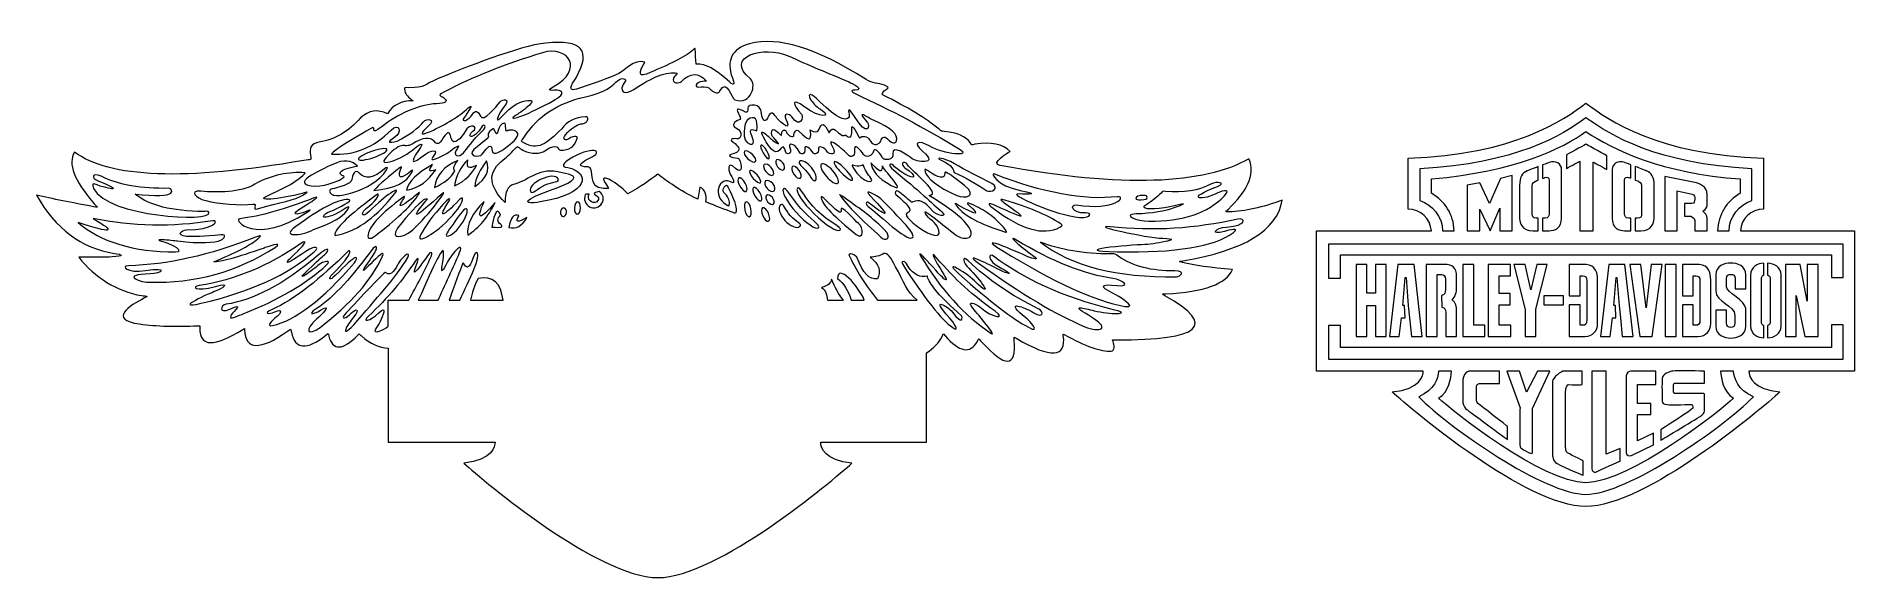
# Model space of a CAD drawing. Header units: centimetres. Extents: x -12.5 to 12.5, y -3.7 to 3.8.
import ezdxf

# ---------------------------------------------------------------- set-up
doc = ezdxf.new("R2010")
doc.units = ezdxf.units.CM
doc.header["$MEASUREMENT"] = 0
doc.layers.add('Plan 1', color=7, linetype='Continuous')

msp = doc.modelspace()

# ---------------------------------------------------------------- linework, layer by layer
at = {"layer": 'Plan 1', "color": 250, "lineweight": 9}
for points, knots in [([(-0.26837, -0.59444), (-0.1673, -0.52948), (-0.09577, -0.45429), (-0.05385, -0.36895), (-0.03342, -0.32734), (-0.04514, -0.32334), (-0.01389, -0.35905), (0.1823, -0.58306), (0.32922, -0.61087), (0.42685, -0.44243), (0.45782, -0.38902), (0.44171, -0.39193), (0.49049, -0.44534), (0.81585, -0.80156), (0.96455, -0.79445), (0.93663, -0.42398), (0.93249, -0.36918), (0.92263, -0.37112), (0.97046, -0.39899), (1.44143, -0.67319), (1.6545, -0.65971), (1.60968, -0.35852), (1.60629, -0.33559), (1.59968, -0.33134), (1.61966, -0.34218), (1.91588, -0.50306), (2.13148, -0.57934), (2.26646, -0.57099), (2.32168, -0.56757), (2.30865, -0.48404), (2.29386, -0.44019), (2.2817, -0.40408), (2.27605, -0.4152), (2.33242, -0.41548), (3.50563, -0.42144), (3.73003, -0.21936), (3.00559, 0.19074), (2.95384, 0.22005), (2.96058, 0.21266), (3.01716, 0.21553), (3.54695, 0.24241), (3.8519, 0.35441), (3.93198, 0.55153), (3.6333, 0.57308), (3.4047, 0.60522), (3.24619, 0.64791), (3.188, 0.66357), (3.1953, 0.66001), (3.24887, 0.66893), (4.09151, 0.8096), (4.54691, 1.0873), (4.61503, 1.50206), (4.34388, 1.40106), (4.10176, 1.34754), (3.88869, 1.3415), (3.82016, 1.33958), (3.83163, 1.33654), (3.87691, 1.38009), (4.11341, 1.60765), (4.25796, 1.84354), (4.15791, 2.07143), (3.5455, 1.71635), (2.4313, 1.66568), (0.74523, 1.97669), (0.59473, 2.00447), (0.85352, 2.15896), (0.87905, 2.17063), (0.78114, 2.27267), (0.62005, 2.30564), (0.39579, 2.26952), (0.34094, 2.2607), (0.35712, 2.25101), (0.33061, 2.29151), (0.27436, 2.37743), (0.15644, 2.42854), (-0.02316, 2.44482), (-0.06968, 2.44901), (-0.05787, 2.44506), (-0.09386, 2.47509), (-0.27593, 2.627), (-0.53132, 2.77924), (-0.86155, 2.94237), (-0.89905, 2.96089), (-0.85824, 2.99615), (-0.82321, 3.02225), (-0.78057, 3.05402), (-0.78452, 3.05281), (-0.84607, 3.07955), (-0.92905, 3.11557), (-1.00173, 3.09805), (-1.09842, 3.1593), (-1.79481, 3.60043), (-2.30053, 3.75067), (-2.69903, 3.64786), (-2.93338, 3.58239), (-3.02402, 3.42331), (-2.9332, 3.17931), (-2.82663, 2.89298), (-3.16417, 3.41529), (-3.43205, 3.36751), (-3.43576, 3.44551), (-3.43894, 3.50586), (-3.44096, 3.54298), (-3.44448, 3.6078), (-3.43919, 3.5844), (-3.50176, 3.53949), (-3.63598, 3.44313), (-3.84282, 3.34119), (-4.1131, 3.23372), (-4.25967, 3.17545), (-4.17687, 3.32747), (-4.13287, 3.39489), (-4.28616, 3.45263), (-4.40737, 3.26886), (-4.53997, 3.21664), (-4.71502, 3.14771), (-4.89259, 3.08463), (-5.07266, 3.02746), (-5.2286, 2.97794), (-5.09941, 3.14547), (-5.07341, 3.1922), (-4.87136, 3.5554), (-4.98507, 3.70972), (-5.49553, 3.65827), (-5.85361, 3.62227), (-6.61685, 3.31579), (-6.97126, 3.17078), (-7.16793, 3.09038), (-7.14066, 3.04476), (-7.37402, 3.04577), (-7.42752, 3.04598), (-7.44476, 3.06089), (-7.42823, 2.99718), (-7.41691, 2.95356), (-7.38609, 2.91313), (-7.31619, 2.86643), (-7.47183, 2.86732), (-7.60328, 2.80726), (-7.66863, 2.68627), (-7.80045, 2.75444), (-7.92407, 2.73609), (-8.03951, 2.63121), (-8.19881, 2.44322), (-8.38681, 2.33269), (-8.60351, 2.29965), (-8.72112, 2.28173), (-8.74387, 2.21355), (-8.72526, 2.11947), (-8.70971, 2.04087), (-8.71874, 2.06413), (-8.81574, 2.04724), (-10.44569, 1.76341), (-11.48918, 1.80607), (-11.96556, 2.16238), (-12.05755, 1.99806), (-11.96641, 1.77188), (-11.71247, 1.47369), (-11.66, 1.41207), (-11.61356, 1.39212), (-11.70468, 1.41081), (-11.99714, 1.47086), (-12.27052, 1.51775), (-12.48756, 1.57274), (-12.22604, 1.10906), (-11.86897, 0.84216), (-11.41638, 0.77205), (-11.18082, 0.73567), (-11.45851, 0.72054), (-11.52099, 0.72007), (-11.52099, 0.72007), (-11.90601, 0.71724), (-11.90601, 0.71724), (-11.68018, 0.43773), (-11.38577, 0.25386), (-11.04343, 0.19141), (-10.98575, 0.18091), (-10.93903, 0.19192), (-11.00097, 0.1605), (-11.21198, 0.05351), (-11.50491, -0.13886), (-11.07062, -0.19761), (-10.83502, -0.22947), (-10.56863, -0.23761), (-10.27145, -0.22198), (-10.23243, -0.21994), (-10.24295, -0.21658), (-10.24346, -0.2566), (-10.24678, -0.5148), (-10.04931, -0.5201), (-9.65109, -0.27249), (-9.62682, -0.25742), (-9.63025, -0.25334), (-9.6289, -0.27989), (-9.61477, -0.55704), (-9.41809, -0.56274), (-9.0389, -0.29694), (-8.98779, -0.26113), (-8.99884, -0.25433), (-8.98698, -0.30914), (-8.93548, -0.54657), (-8.7773, -0.56051), (-8.51247, -0.35091), (-8.47473, -0.32105), (-8.48581, -0.32032), (-8.47301, -0.36511), (-8.41515, -0.56746), (-8.28192, -0.56237), (-8.07337, -0.34981), (-8.07337, -0.34981), (-8.05723, -0.33311), (-8.05723, -0.33311), (-8.04669, -0.34318), (-8.03613, -0.35286), (-8.02557, -0.36215), (-7.90411, -0.46901), (-7.78108, -0.52484), (-7.65652, -0.52958)], [0, 0, 0, 0, 0.01388889, 0.01388889, 0.01388889, 0.02777778, 0.02777778, 0.02777778, 0.04166667, 0.04166667, 0.04166667, 0.05555556, 0.05555556, 0.05555556, 0.06944444, 0.06944444, 0.06944444, 0.08333333, 0.08333333, 0.08333333, 0.09722222, 0.09722222, 0.09722222, 0.11111111, 0.11111111, 0.11111111, 0.125, 0.125, 0.125, 0.13888889, 0.13888889, 0.13888889, 0.15277778, 0.15277778, 0.15277778, 0.16666667, 0.16666667, 0.16666667, 0.18055556, 0.18055556, 0.18055556, 0.19444444, 0.19444444, 0.19444444, 0.20833333, 0.20833333, 0.20833333, 0.22222222, 0.22222222, 0.22222222, 0.23611111, 0.23611111, 0.23611111, 0.25, 0.25, 0.25, 0.26388889, 0.26388889, 0.26388889, 0.27777778, 0.27777778, 0.27777778, 0.29166667, 0.29166667, 0.29166667, 0.30555556, 0.30555556, 0.30555556, 0.31944444, 0.31944444, 0.31944444, 0.33333333, 0.33333333, 0.33333333, 0.34722222, 0.34722222, 0.34722222, 0.36111111, 0.36111111, 0.36111111, 0.375, 0.375, 0.375, 0.38888889, 0.38888889, 0.38888889, 0.40277778, 0.40277778, 0.40277778, 0.41666667, 0.41666667, 0.41666667, 0.43055556, 0.43055556, 0.43055556, 0.44444444, 0.44444444, 0.44444444, 0.45833333, 0.45833333, 0.45833333, 0.47222222, 0.47222222, 0.47222222, 0.48611111, 0.48611111, 0.48611111, 0.5, 0.5, 0.5, 0.51388889, 0.51388889, 0.51388889, 0.52777778, 0.52777778, 0.52777778, 0.54166667, 0.54166667, 0.54166667, 0.55555556, 0.55555556, 0.55555556, 0.56944444, 0.56944444, 0.56944444, 0.58333333, 0.58333333, 0.58333333, 0.59722222, 0.59722222, 0.59722222, 0.61111111, 0.61111111, 0.61111111, 0.625, 0.625, 0.625, 0.63888889, 0.63888889, 0.63888889, 0.65277778, 0.65277778, 0.65277778, 0.66666667, 0.66666667, 0.66666667, 0.68055556, 0.68055556, 0.68055556, 0.69444444, 0.69444444, 0.69444444, 0.70833333, 0.70833333, 0.70833333, 0.72222222, 0.72222222, 0.72222222, 0.73611111, 0.73611111, 0.73611111, 0.75, 0.75, 0.75, 0.76388889, 0.76388889, 0.76388889, 0.77777778, 0.77777778, 0.77777778, 0.79166667, 0.79166667, 0.79166667, 0.80555556, 0.80555556, 0.80555556, 0.81944444, 0.81944444, 0.81944444, 0.83333333, 0.83333333, 0.83333333, 0.84722222, 0.84722222, 0.84722222, 0.86111111, 0.86111111, 0.86111111, 0.875, 0.875, 0.875, 0.88888889, 0.88888889, 0.88888889, 0.90277778, 0.90277778, 0.90277778, 0.91666667, 0.91666667, 0.91666667, 0.93055556, 0.93055556, 0.93055556, 0.94444444, 0.94444444, 0.94444444, 0.95833333, 0.95833333, 0.95833333, 0.97222222, 0.97222222, 0.97222222, 0.98611111, 0.98611111, 0.98611111, 1, 1, 1, 1]), ([(-6.55872, 2.76836), (-6.68164, 2.65486), (-6.85487, 2.54747), (-7.07835, 2.44617), (-7.23773, 2.37395), (-7.211, 2.42442), (-7.11183, 2.51372), (-6.99018, 2.62317), (-7.13307, 2.62975), (-7.17305, 2.57858), (-7.2407, 2.49198), (-7.36188, 2.40295), (-7.53656, 2.31151), (-7.65819, 2.28119), (-7.67263, 2.2965), (-7.57989, 2.35743), (-7.45526, 2.4394), (-7.51163, 2.57187), (-7.61915, 2.46348), (-7.85622, 2.22424), (-8.12835, 2.11451), (-8.43551, 2.1343), (-8.42624, 2.16668), (-8.24701, 2.28408), (-7.89782, 2.48647), (-7.79985, 2.54323), (-7.92783, 2.3628), (-7.74182, 2.51351), (-7.54927, 2.66949), (-7.23197, 2.82095), (-6.99422, 2.82558), (-6.87302, 2.82798), (-6.83586, 2.85272), (-6.88273, 2.89981), (-6.91769, 2.93488), (-7.00061, 2.92904), (-6.89475, 2.98478), (-6.50257, 3.19167), (-6.05071, 3.37198), (-5.53914, 3.52551), (-5.17957, 3.63341), (-4.96166, 3.29308), (-5.39352, 3.05747), (-5.51918, 2.98896), (-5.36805, 3.0155), (-5.33867, 3.0113), (-5.18233, 2.98882), (-5.29846, 2.89196), (-5.68709, 2.7207), (-5.77846, 2.66196), (-6.05684, 2.57243), (-5.90313, 2.66812), (-5.81272, 2.72444), (-5.54255, 2.91082), (-5.77883, 2.86564), (-5.87638, 2.84699), (-5.97619, 2.7816), (-6.07831, 2.66957), (-6.23694, 2.49539), (-6.12493, 2.71375), (-6.0665, 2.78755), (-5.97221, 2.90652), (-6.08754, 2.89174), (-6.12063, 2.85098), (-6.17627, 2.78246), (-6.35324, 2.56871), (-6.39227, 2.65382), (-6.42716, 2.72989), (-6.4615, 2.74117), (-6.49527, 2.68767), (-6.55912, 2.58631), (-6.66655, 2.56536), (-6.6135, 2.63846), (-6.5659, 2.70402), (-6.46562, 2.85426), (-6.55872, 2.76836)], [0, 0, 0, 0, 0.04, 0.04, 0.04, 0.08, 0.08, 0.08, 0.12, 0.12, 0.12, 0.16, 0.16, 0.16, 0.2, 0.2, 0.2, 0.24, 0.24, 0.24, 0.28, 0.28, 0.28, 0.32, 0.32, 0.32, 0.36, 0.36, 0.36, 0.4, 0.4, 0.4, 0.44, 0.44, 0.44, 0.48, 0.48, 0.48, 0.52, 0.52, 0.52, 0.56, 0.56, 0.56, 0.6, 0.6, 0.6, 0.64, 0.64, 0.64, 0.68, 0.68, 0.68, 0.72, 0.72, 0.72, 0.76, 0.76, 0.76, 0.8, 0.8, 0.8, 0.84, 0.84, 0.84, 0.88, 0.88, 0.88, 0.92, 0.92, 0.92, 0.96, 0.96, 0.96, 1, 1, 1, 1]), ([(-4.36832, 1.58716), (-4.4136, 1.63526), (-4.49944, 1.71297), (-4.58319, 1.76452), (-4.6317, 1.79437), (-4.75194, 1.8509), (-4.67991, 1.74016), (-4.62342, 1.65346), (-4.6023, 1.65961), (-4.70124, 1.66084), (-4.93884, 1.66387), (-4.81171, 1.9589), (-4.91392, 1.9589), (-5.05845, 1.95888), (-5.05759, 1.99985), (-4.89347, 2.07646), (-4.6691, 2.18118), (-4.86406, 2.259), (-5.18159, 2.05617), (-5.23212, 2.02389), (-5.30694, 1.95217), (-5.19272, 1.95232), (-4.87839, 1.87862), (-4.88864, 1.58971), (-5.57099, 1.47718), (-5.68058, 1.45854), (-5.85646, 1.45237), (-5.6408, 1.5552), (-5.49283, 1.62586), (-5.3204, 1.66839), (-5.19134, 1.73587), (-5.01549, 1.82789), (-5.14904, 1.84946), (-5.26944, 1.87881), (-5.6049, 1.96079), (-5.68686, 1.78636), (-5.93862, 1.71769), (-6.01718, 1.69627), (-6.05523, 1.61323), (-6.05276, 1.46861), (-6.27214, 1.68982), (-6.29147, 1.87562), (-6.11075, 2.02602), (-6.03485, 2.09523), (-5.98865, 2.12849), (-5.91528, 2.21286), (-5.87437, 2.25987), (-5.86573, 2.2167), (-5.7984, 2.1835), (-5.6897, 2.12991), (-5.56963, 2.13885), (-5.50591, 2.18131), (-5.3142, 2.30904), (-5.33658, 2.18922), (-5.29386, 2.18816), (-5.17337, 2.1851), (-5.09842, 2.23506), (-5.06903, 2.33801), (-5.06214, 2.36216), (-5.05374, 2.37286), (-5.08105, 2.37745), (-5.10705, 2.38181), (-5.1389, 2.37087), (-5.17658, 2.34465), (-5.22359, 2.31195), (-5.27448, 2.33253), (-5.22586, 2.39809), (-5.14622, 2.48602), (-5.07598, 2.53608), (-5.01516, 2.54828), (-4.99446, 2.55243), (-4.98305, 2.54835), (-4.96339, 2.55792), (-4.90754, 2.58511), (-4.89517, 2.64983), (-4.95119, 2.64709), (-5.09123, 2.64025), (-5.19945, 2.58569), (-5.27584, 2.48348), (-5.48617, 2.26712), (-5.60591, 2.18478), (-5.79576, 2.2877), (-5.85063, 2.31746), (-5.82532, 2.31316), (-5.79046, 2.36775), (-5.59826, 2.66857), (-5.31533, 2.83474), (-4.96821, 2.91702), (-4.82067, 2.95201), (-4.67045, 2.98808), (-4.56135, 3.09563), (-4.48475, 3.17105), (-4.42931, 3.18937), (-4.39503, 3.15054), (-4.52295, 2.97134), (-4.40186, 2.94401), (-4.28617, 3.02222), (-4.03025, 3.19534), (-3.83131, 3.27034), (-3.68938, 3.24722), (-3.70268, 3.22998), (-3.72843, 3.20119), (-3.73622, 3.18387), (-3.77742, 3.09218), (-3.65343, 3.10873), (-3.63292, 3.13025), (-3.51312, 3.25581), (-3.39874, 3.25829), (-3.28981, 3.1377), (-3.28966, 3.13785), (-3.30632, 3.13763), (-3.34408, 3.13264), (-3.43163, 3.12112), (-3.48113, 3.03945), (-3.3621, 3.05568), (-3.30108, 3.06405), (-3.25816, 3.05326), (-3.23336, 3.02334), (-3.20384, 2.99265), (-3.13341, 2.94616), (-3.10283, 3.0019), (-3.00408, 3.18151), (-2.9439, 2.8942), (-2.89848, 2.87903), (-2.66459, 2.80104), (-2.60225, 3.10114), (-2.68249, 3.16574), (-3.06343, 3.47247), (-2.49054, 3.63198), (-2.16743, 3.48356), (-1.88004, 3.35121), (-1.62671, 3.25221), (-1.33558, 3.12507), (-1.28377, 3.10244), (-1.1075, 3.01595), (-1.25002, 3.01381), (-1.33501, 3.01242), (-1.27902, 2.97717), (-1.23037, 2.9553), (-0.77308, 2.74995), (-0.29882, 2.49737), (0.1924, 2.19758), (0.35542, 2.09813), (-0.0211, 2.12305), (-0.23353, 2.24895), (-0.35809, 2.3227), (-0.48031, 2.3077), (-0.32336, 2.17533), (-0.0749, 1.96568), (-0.43247, 2.03986), (-0.46429, 2.06863), (-0.52059, 2.11959), (-0.74996, 2.27612), (-0.72881, 2.13808), (-0.71466, 2.04658), (-0.85438, 2.04722), (-0.87029, 2.07933), (-0.89353, 2.12615), (-0.97563, 2.24421), (-0.99618, 2.17255), (-1.01561, 2.10471), (-1.0987, 2.08142), (-1.13141, 2.12768), (-1.17066, 2.18312), (-1.26902, 2.31287), (-1.25659, 2.17135), (-1.25008, 2.09815), (-1.30796, 2.08173), (-1.34527, 2.12411), (-1.40357, 2.19033), (-1.65654, 2.40451), (-1.56232, 2.2424), (-1.47575, 2.09392), (-1.61364, 2.13667), (-1.62752, 2.1613), (-1.67002, 2.23648), (-1.75763, 2.25089), (-1.75069, 2.21257), (-1.73524, 2.12832), (-1.81072, 2.12962), (-1.82053, 2.14834), (-1.85357, 2.21142), (-1.9444, 2.26829), (-1.93862, 2.21251), (-1.92931, 2.12282), (-1.99616, 2.12535), (-2.0123, 2.1589), (-2.08065, 2.30088), (-2.1671, 2.28434), (-2.14666, 2.23289), (-2.0996, 2.1142), (-2.1915, 2.13286), (-2.19869, 2.1557), (-2.23025, 2.25542), (-2.23743, 2.24817), (-2.28245, 2.19109), (-2.35282, 2.10186), (-2.44743, 2.26551), (-2.48344, 2.32687), (-2.62321, 2.56503), (-2.3995, 2.33832), (-2.37801, 2.3229), (-2.19382, 2.19048), (-2.38713, 2.36839), (-2.39083, 2.39243), (-2.40634, 2.49335), (-2.36603, 2.49625), (-2.26994, 2.40116), (-2.2538, 2.38521), (-2.25773, 2.38485), (-2.25827, 2.40456), (-2.26029, 2.47622), (-2.20309, 2.47664), (-2.19446, 2.4482), (-2.17084, 2.37076), (-2.09292, 2.36081), (-2.09052, 2.38671), (-2.08646, 2.43064), (-2.0549, 2.48995), (-2.01496, 2.44671), (-1.89001, 2.31126), (-1.83917, 2.31181), (-1.86246, 2.44835), (-1.86686, 2.47411), (-1.86919, 2.4678), (-1.85209, 2.45712), (-1.81756, 2.43558), (-1.75982, 2.42968), (-1.74764, 2.46622), (-1.71197, 2.57337), (-1.66586, 2.5629), (-1.60932, 2.4348), (-1.6028, 2.41998), (-1.60542, 2.4224), (-1.59859, 2.4363), (-1.57591, 2.48244), (-1.54907, 2.49092), (-1.5181, 2.46178), (-1.3866, 2.33792), (-1.40624, 2.4153), (-1.37123, 2.38839), (-1.20647, 2.26175), (-1.38899, 2.73653), (-1.19617, 2.37022), (-1.18678, 2.35236), (-1.19202, 2.35487), (-1.1771, 2.36434), (-1.12403, 2.39809), (-1.06363, 2.36783), (-1.03656, 2.31201), (-0.99861, 2.23402), (-0.90802, 2.27182), (-0.89592, 2.31157), (-0.88105, 2.36046), (-0.85014, 2.39021), (-0.80554, 2.34417), (-0.77306, 2.31069), (-0.7036, 2.25548), (-0.68021, 2.31828), (-0.64951, 2.4007), (-0.75424, 2.49404), (-0.99442, 2.59821), (-1.06628, 2.62941), (-1.26229, 2.77226), (-1.07727, 2.56752), (-1.04874, 2.53594), (-1.05878, 2.3362), (-1.26595, 2.66348), (-1.37949, 2.84263), (-1.32118, 2.65756), (-1.32855, 2.64512), (-1.37646, 2.56407), (-1.52631, 2.64752), (-1.77808, 2.89541), (-1.87839, 2.99438), (-1.90175, 2.94595), (-1.85231, 2.87228), (-1.82032, 2.8247), (-1.76939, 2.77815), (-1.69954, 2.73266), (-1.57202, 2.64964), (-1.72289, 2.6206), (-1.93745, 2.77934), (-2.13517, 2.92571), (-2.10862, 2.81816), (-1.9833, 2.68104), (-1.95507, 2.65019), (-1.99749, 2.47445), (-2.11519, 2.6446), (-2.14524, 2.68807), (-2.23948, 2.70888), (-2.1974, 2.61222), (-2.14234, 2.48607), (-2.18014, 2.48737), (-2.3108, 2.61613), (-2.33117, 2.6362), (-2.39458, 2.75842), (-2.43156, 2.66265), (-2.47736, 2.54433), (-2.52971, 2.5966), (-2.5313, 2.69218), (-2.53386, 2.83908), (-2.72932, 2.82668), (-2.72145, 2.76465), (-2.7159, 2.72081), (-2.72588, 2.70323), (-2.7514, 2.71191), (-2.99453, 2.83702), (-2.76457, 2.61951), (-2.83809, 2.60326), (-2.91559, 2.58608), (-2.94285, 2.51973), (-2.88507, 2.49283), (-2.76398, 2.43653), (-2.82851, 2.34065), (-2.85426, 2.34439), (-2.89409, 2.35019), (-2.99852, 2.35087), (-2.92212, 2.29789), (-2.84305, 2.24315), (-2.82454, 2.19796), (-2.86656, 2.16235), (-2.89323, 2.13976), (-3.09472, 2.11074), (-2.85954, 2.07628), (-2.84721, 2.07448), (-2.84467, 2.07741), (-2.83952, 2.06663), (-2.79564, 1.97532), (-2.79866, 1.85077), (-2.88983, 1.93859), (-3.02307, 2.06678), (-2.98106, 1.87249), (-2.95081, 1.83803), (-2.92074, 1.80376), (-2.89739, 1.72232), (-2.93772, 1.74564), (-3.11353, 1.84752), (-3.22138, 1.55616), (-3.01726, 1.4419), (-2.98355, 1.42303), (-2.97486, 1.41232), (-2.97237, 1.45583), (-2.96954, 1.50506), (-2.99521, 1.55539), (-3.04938, 1.60681), (-3.08035, 1.64759), (-3.02064, 1.73078), (-3.00427, 1.70025), (-3.00427, 1.70025), (-2.99166, 1.67646), (-2.99166, 1.67646), (-2.91319, 1.52653), (-2.87687, 1.41914), (-2.8827, 1.35433), (-2.88645, 1.31246), (-2.89068, 1.31967), (-2.92199, 1.33127), (-3.02965, 1.37113), (-3.1548, 1.42003), (-3.29747, 1.47793), (-3.28026, 1.57439), (-3.30711, 1.64205), (-3.37801, 1.68094), (-3.37801, 1.68094), (-3.40891, 1.51584), (-3.40891, 1.51584)], [0, 0, 0, 0, 0.00819672, 0.00819672, 0.00819672, 0.01639344, 0.01639344, 0.01639344, 0.02459016, 0.02459016, 0.02459016, 0.03278689, 0.03278689, 0.03278689, 0.04098361, 0.04098361, 0.04098361, 0.04918033, 0.04918033, 0.04918033, 0.05737705, 0.05737705, 0.05737705, 0.06557377, 0.06557377, 0.06557377, 0.07377049, 0.07377049, 0.07377049, 0.08196721, 0.08196721, 0.08196721, 0.09016393, 0.09016393, 0.09016393, 0.09836066, 0.09836066, 0.09836066, 0.10655738, 0.10655738, 0.10655738, 0.1147541, 0.1147541, 0.1147541, 0.12295082, 0.12295082, 0.12295082, 0.13114754, 0.13114754, 0.13114754, 0.13934426, 0.13934426, 0.13934426, 0.14754098, 0.14754098, 0.14754098, 0.1557377, 0.1557377, 0.1557377, 0.16393443, 0.16393443, 0.16393443, 0.17213115, 0.17213115, 0.17213115, 0.18032787, 0.18032787, 0.18032787, 0.18852459, 0.18852459, 0.18852459, 0.19672131, 0.19672131, 0.19672131, 0.20491803, 0.20491803, 0.20491803, 0.21311475, 0.21311475, 0.21311475, 0.22131148, 0.22131148, 0.22131148, 0.2295082, 0.2295082, 0.2295082, 0.23770492, 0.23770492, 0.23770492, 0.24590164, 0.24590164, 0.24590164, 0.25409836, 0.25409836, 0.25409836, 0.26229508, 0.26229508, 0.26229508, 0.2704918, 0.2704918, 0.2704918, 0.27868852, 0.27868852, 0.27868852, 0.28688525, 0.28688525, 0.28688525, 0.29508197, 0.29508197, 0.29508197, 0.30327869, 0.30327869, 0.30327869, 0.31147541, 0.31147541, 0.31147541, 0.31967213, 0.31967213, 0.31967213, 0.32786885, 0.32786885, 0.32786885, 0.33606557, 0.33606557, 0.33606557, 0.3442623, 0.3442623, 0.3442623, 0.35245902, 0.35245902, 0.35245902, 0.36065574, 0.36065574, 0.36065574, 0.36885246, 0.36885246, 0.36885246, 0.37704918, 0.37704918, 0.37704918, 0.3852459, 0.3852459, 0.3852459, 0.39344262, 0.39344262, 0.39344262, 0.40163934, 0.40163934, 0.40163934, 0.40983607, 0.40983607, 0.40983607, 0.41803279, 0.41803279, 0.41803279, 0.42622951, 0.42622951, 0.42622951, 0.43442623, 0.43442623, 0.43442623, 0.44262295, 0.44262295, 0.44262295, 0.45081967, 0.45081967, 0.45081967, 0.45901639, 0.45901639, 0.45901639, 0.46721311, 0.46721311, 0.46721311, 0.47540984, 0.47540984, 0.47540984, 0.48360656, 0.48360656, 0.48360656, 0.49180328, 0.49180328, 0.49180328, 0.5, 0.5, 0.5, 0.50819672, 0.50819672, 0.50819672, 0.51639344, 0.51639344, 0.51639344, 0.52459016, 0.52459016, 0.52459016, 0.53278689, 0.53278689, 0.53278689, 0.54098361, 0.54098361, 0.54098361, 0.54918033, 0.54918033, 0.54918033, 0.55737705, 0.55737705, 0.55737705, 0.56557377, 0.56557377, 0.56557377, 0.57377049, 0.57377049, 0.57377049, 0.58196721, 0.58196721, 0.58196721, 0.59016393, 0.59016393, 0.59016393, 0.59836066, 0.59836066, 0.59836066, 0.60655738, 0.60655738, 0.60655738, 0.6147541, 0.6147541, 0.6147541, 0.62295082, 0.62295082, 0.62295082, 0.63114754, 0.63114754, 0.63114754, 0.63934426, 0.63934426, 0.63934426, 0.64754098, 0.64754098, 0.64754098, 0.6557377, 0.6557377, 0.6557377, 0.66393443, 0.66393443, 0.66393443, 0.67213115, 0.67213115, 0.67213115, 0.68032787, 0.68032787, 0.68032787, 0.68852459, 0.68852459, 0.68852459, 0.69672131, 0.69672131, 0.69672131, 0.70491803, 0.70491803, 0.70491803, 0.71311475, 0.71311475, 0.71311475, 0.72131148, 0.72131148, 0.72131148, 0.7295082, 0.7295082, 0.7295082, 0.73770492, 0.73770492, 0.73770492, 0.74590164, 0.74590164, 0.74590164, 0.75409836, 0.75409836, 0.75409836, 0.76229508, 0.76229508, 0.76229508, 0.7704918, 0.7704918, 0.7704918, 0.77868852, 0.77868852, 0.77868852, 0.78688525, 0.78688525, 0.78688525, 0.79508197, 0.79508197, 0.79508197, 0.80327869, 0.80327869, 0.80327869, 0.81147541, 0.81147541, 0.81147541, 0.81967213, 0.81967213, 0.81967213, 0.82786885, 0.82786885, 0.82786885, 0.83606557, 0.83606557, 0.83606557, 0.8442623, 0.8442623, 0.8442623, 0.85245902, 0.85245902, 0.85245902, 0.86065574, 0.86065574, 0.86065574, 0.86885246, 0.86885246, 0.86885246, 0.87704918, 0.87704918, 0.87704918, 0.8852459, 0.8852459, 0.8852459, 0.89344262, 0.89344262, 0.89344262, 0.90163934, 0.90163934, 0.90163934, 0.90983607, 0.90983607, 0.90983607, 0.91803279, 0.91803279, 0.91803279, 0.92622951, 0.92622951, 0.92622951, 0.93442623, 0.93442623, 0.93442623, 0.94262295, 0.94262295, 0.94262295, 0.95081967, 0.95081967, 0.95081967, 0.95901639, 0.95901639, 0.95901639, 0.96721311, 0.96721311, 0.96721311, 0.97540984, 0.97540984, 0.97540984, 0.98360656, 0.98360656, 0.98360656, 0.99180328, 0.99180328, 0.99180328, 1, 1, 1, 1]), ([(-6.62335, 2.15157), (-6.69183, 2.07132), (-6.78029, 2.12071), (-6.71257, 2.20792), (-6.62653, 2.31873), (-6.82815, 2.1604), (-6.85336, 2.14351), (-7.04186, 2.03878), (-7.09516, 2.03815), (-7.03105, 2.11299), (-6.95379, 2.20317), (-7.08013, 2.19003), (-7.14772, 2.13524), (-7.33426, 1.984), (-7.36569, 1.99997), (-7.242, 2.18315), (-7.1492, 2.31177), (-7.21515, 2.28172), (-7.2929, 2.21426), (-7.45957, 2.06945), (-7.82708, 1.9334), (-7.68484, 2.08952), (-7.4474, 2.35012), (-7.44623, 2.19897), (-7.32968, 2.27254), (-7.18146, 2.3661), (-7.08112, 2.37228), (-7.02862, 2.30984), (-6.96677, 2.23629), (-6.94858, 2.29464), (-6.87857, 2.38935), (-6.8178, 2.47139), (-6.80603, 2.40462), (-6.79266, 2.35073), (-6.76145, 2.22567), (-6.63813, 2.37858), (-6.61005, 2.43286), (-6.53119, 2.58525), (-6.40553, 2.49961), (-6.49547, 2.44812), (-6.54915, 2.41739), (-6.5429, 2.36175), (-6.50773, 2.37741), (-6.42922, 2.4124), (-6.4127, 2.45653), (-6.36586, 2.51702), (-6.33927, 2.55133), (-6.30641, 2.51103), (-6.34635, 2.47163), (-6.51164, 2.30847), (-6.57498, 2.20823), (-6.62335, 2.15157)], [0, 0, 0, 0, 0.05882353, 0.05882353, 0.05882353, 0.11764706, 0.11764706, 0.11764706, 0.17647059, 0.17647059, 0.17647059, 0.23529412, 0.23529412, 0.23529412, 0.29411765, 0.29411765, 0.29411765, 0.35294118, 0.35294118, 0.35294118, 0.41176471, 0.41176471, 0.41176471, 0.47058824, 0.47058824, 0.47058824, 0.52941176, 0.52941176, 0.52941176, 0.58823529, 0.58823529, 0.58823529, 0.64705882, 0.64705882, 0.64705882, 0.70588235, 0.70588235, 0.70588235, 0.76470588, 0.76470588, 0.76470588, 0.82352941, 0.82352941, 0.82352941, 0.88235294, 0.88235294, 0.88235294, 0.94117647, 0.94117647, 0.94117647, 1, 1, 1, 1]), ([(-6.01535, 2.45619), (-5.99043, 2.48046), (-5.72749, 2.46251), (-6.00487, 2.25313), (-6.05496, 2.21532), (-6.13442, 2.14391), (-6.20428, 2.1454), (-6.261, 2.14661), (-6.18901, 2.37683), (-6.36696, 2.1328), (-6.40427, 2.08157), (-6.57628, 2.1088), (-6.48034, 2.19725), (-6.48034, 2.19725), (-6.28807, 2.35516), (-6.28807, 2.35516), (-6.26615, 2.37551), (-6.32288, 2.42813), (-6.21076, 2.48368), (-6.20162, 2.48818), (-6.17393, 2.36549), (-6.1575, 2.43229), (-6.13784, 2.51228), (-6.10536, 2.55428), (-6.0601, 2.55816), (-6.0317, 2.56061), (-6.0631, 2.40972), (-6.01535, 2.45619)], [0, 0, 0, 0, 0.11111111, 0.11111111, 0.11111111, 0.22222222, 0.22222222, 0.22222222, 0.33333333, 0.33333333, 0.33333333, 0.44444444, 0.44444444, 0.44444444, 0.55555556, 0.55555556, 0.55555556, 0.66666667, 0.66666667, 0.66666667, 0.77777778, 0.77777778, 0.77777778, 0.88888889, 0.88888889, 0.88888889, 1, 1, 1, 1]), ([(-2.68884, 2.2712), (-2.82098, 2.29617), (-2.76921, 2.5778), (-2.72331, 2.60665), (-2.61927, 2.67208), (-2.57788, 2.62091), (-2.59916, 2.45312), (-2.67181, 2.4854), (-2.69852, 2.47524), (-2.67931, 2.42266), (-2.66851, 2.39316), (-2.60233, 2.25494), (-2.68884, 2.2712)], [0, 0, 0, 0, 0.25, 0.25, 0.25, 0.5, 0.5, 0.5, 0.75, 0.75, 0.75, 1, 1, 1, 1]), ([(-2.51033, 2.15033), (-2.54014, 2.20193), (-2.55316, 2.25019), (-2.53942, 2.25813), (-2.52569, 2.26606), (-2.49039, 2.23067), (-2.46059, 2.17906), (-2.43078, 2.12746), (-2.41775, 2.0792), (-2.43149, 2.07127), (-2.44523, 2.06333), (-2.48053, 2.09872), (-2.51033, 2.15033)], [0, 0, 0, 0, 0.25, 0.25, 0.25, 0.5, 0.5, 0.5, 0.75, 0.75, 0.75, 1, 1, 1, 1]), ([(-8.08098, 1.96769), (-8.12922, 1.96246), (-8.17629, 1.95218), (-8.22216, 1.93689), (-8.30759, 1.90842), (-8.3627, 1.86146), (-8.26782, 1.83248), (-8.20849, 1.81435), (-8.51893, 1.68662), (-8.65287, 1.69421), (-9.04578, 1.71652), (-8.58967, 1.91117), (-8.41771, 1.99352), (-8.27299, 2.06283), (-8.16074, 2.05424), (-8.08098, 1.96769)], [0, 0, 0, 0, 0.2, 0.2, 0.2, 0.4, 0.4, 0.4, 0.6, 0.6, 0.6, 0.8, 0.8, 0.8, 1, 1, 1, 1]), ([(-7.6754, 2.19769), (-7.66751, 2.17498), (-7.74839, 2.12627), (-7.85604, 2.08889), (-7.96371, 2.05153), (-8.05737, 2.03965), (-8.06525, 2.06237), (-8.07314, 2.08508), (-7.99226, 2.13379), (-7.88461, 2.17116), (-7.77694, 2.20853), (-7.68328, 2.22041), (-7.6754, 2.19769)], [0, 0, 0, 0, 0.25, 0.25, 0.25, 0.5, 0.5, 0.5, 0.75, 0.75, 0.75, 1, 1, 1, 1]), ([(-6.74443, 1.90276), (-6.79609, 1.8106), (-6.88846, 1.73542), (-7.02152, 1.67722), (-6.99724, 1.84624), (-6.89091, 1.96868), (-6.70254, 2.04452), (-6.75365, 1.9872), (-6.76762, 1.93994), (-6.74443, 1.90276)], [0, 0, 0, 0, 0.33333333, 0.33333333, 0.33333333, 0.66666667, 0.66666667, 0.66666667, 1, 1, 1, 1]), ([(-6.44518, 1.97807), (-6.5061, 1.87322), (-6.59161, 1.76569), (-6.74765, 1.69654), (-6.72477, 1.84017), (-6.66354, 1.95938), (-6.56399, 2.05419), (-6.58313, 1.93866), (-6.55882, 1.92697), (-6.44518, 1.97807)], [0, 0, 0, 0, 0.33333333, 0.33333333, 0.33333333, 0.66666667, 0.66666667, 0.66666667, 1, 1, 1, 1]), ([(-6.30943, 2.04289), (-6.25679, 1.91257), (-6.30995, 1.79496), (-6.46892, 1.69008), (-6.46256, 1.80716), (-6.39396, 1.91857), (-6.30943, 2.04289)], [0, 0, 0, 0, 0.5, 0.5, 0.5, 1, 1, 1, 1]), ([(-2.61515, 2.03098), (-2.63099, 2.01406), (-2.67774, 2.03207), (-2.71955, 2.07122), (-2.76136, 2.11037), (-2.78242, 2.15582), (-2.76658, 2.17274), (-2.75074, 2.18966), (-2.704, 2.17164), (-2.66218, 2.1325), (-2.62036, 2.09335), (-2.59931, 2.04789), (-2.61515, 2.03098)], [0, 0, 0, 0, 0.25, 0.25, 0.25, 0.5, 0.5, 0.5, 0.75, 0.75, 0.75, 1, 1, 1, 1]), ([(-2.47033, 1.88905), (-2.50414, 1.92819), (-2.5156, 1.9737), (-2.49593, 1.99069), (-2.47626, 2.00767), (-2.43291, 1.98971), (-2.3991, 1.95056), (-2.36529, 1.91142), (-2.35383, 1.86591), (-2.3735, 1.84893), (-2.39317, 1.83193), (-2.43652, 1.84991), (-2.47033, 1.88905)], [0, 0, 0, 0, 0.25, 0.25, 0.25, 0.5, 0.5, 0.5, 0.75, 0.75, 0.75, 1, 1, 1, 1]), ([(-2.31229, 1.96049), (-2.33942, 1.99697), (-2.34519, 2.03862), (-2.32516, 2.05352), (-2.30513, 2.06842), (-2.2669, 2.05092), (-2.23977, 2.01444), (-2.21262, 1.97796), (-2.20685, 1.93631), (-2.22688, 1.92141), (-2.24691, 1.90652), (-2.28514, 1.92401), (-2.31229, 1.96049)], [0, 0, 0, 0, 0.25, 0.25, 0.25, 0.5, 0.5, 0.5, 0.75, 0.75, 0.75, 1, 1, 1, 1]), ([(-1.79358, 1.77309), (-1.82366, 1.7482), (-1.84886, 1.81707), (-1.90846, 1.88913), (-1.96807, 1.9612), (-2.03953, 2.00918), (-2.00945, 2.03407), (-1.97937, 2.05895), (-1.90666, 2.02069), (-1.84705, 1.94863), (-1.78744, 1.87657), (-1.7635, 1.79797), (-1.79358, 1.77309)], [0, 0, 0, 0, 0.25, 0.25, 0.25, 0.5, 0.5, 0.5, 0.75, 0.75, 0.75, 1, 1, 1, 1]), ([(-1.64188, 1.82686), (-1.70506, 1.89848), (-1.73657, 1.97393), (-1.71225, 1.99537), (-1.68793, 2.01682), (-1.61702, 1.97613), (-1.55385, 1.90451), (-1.49068, 1.83289), (-1.45917, 1.75744), (-1.48349, 1.736), (-1.5078, 1.71455), (-1.57872, 1.75524), (-1.64188, 1.82686)], [0, 0, 0, 0, 0.25, 0.25, 0.25, 0.5, 0.5, 0.5, 0.75, 0.75, 0.75, 1, 1, 1, 1]), ([(-1.43602, 1.87788), (-1.50497, 1.94728), (-1.5493, 2.01503), (-1.53503, 2.0292), (-1.52077, 2.04338), (-1.45331, 1.99861), (-1.38436, 1.92921), (-1.3154, 1.85981), (-1.27107, 1.79206), (-1.28533, 1.77789), (-1.2996, 1.76371), (-1.36706, 1.80848), (-1.43602, 1.87788)], [0, 0, 0, 0, 0.25, 0.25, 0.25, 0.5, 0.5, 0.5, 0.75, 0.75, 0.75, 1, 1, 1, 1]), ([(-1.03127, 1.80359), (-0.97654, 1.73553), (-1.13066, 1.71099), (-1.27713, 1.95357), (-1.31719, 2.01992), (-1.24181, 1.94539), (-1.16762, 1.97247), (-1.1579, 1.97601), (-1.14817, 1.98132), (-1.13874, 1.98892), (-1.13643, 1.98126), (-1.13342, 1.97317), (-1.12974, 1.96468), (-1.11288, 1.92576), (-1.07681, 1.86023), (-1.03127, 1.80359)], [0, 0, 0, 0, 0.2, 0.2, 0.2, 0.4, 0.4, 0.4, 0.6, 0.6, 0.6, 0.8, 0.8, 0.8, 1, 1, 1, 1]), ([(-0.7523, 1.70499), (-0.94504, 1.80604), (-1.01264, 1.91315), (-1.03243, 2.01427), (-0.91048, 1.88674), (-0.88309, 1.86835), (-0.87293, 1.97118), (-0.88656, 1.95315), (-0.50274, 1.56517), (-0.7523, 1.70499)], [0, 0, 0, 0, 0.33333333, 0.33333333, 0.33333333, 0.66666667, 0.66666667, 0.66666667, 1, 1, 1, 1]), ([(-0.12163, 1.14549), (0.04892, 0.7911), (-0.64938, 1.27475), (-0.53406, 1.32598), (-0.48771, 1.34653), (-0.48504, 1.37629), (-0.51842, 1.41724), (-0.55376, 1.46058), (-0.61054, 1.5144), (-0.68874, 1.5787), (-0.71831, 1.60295), (-0.68406, 1.64278), (-0.66116, 1.62584), (-0.59354, 1.57571), (-0.53377, 1.52773), (-0.48187, 1.48189), (-0.46584, 1.46774), (-0.47256, 1.46883), (-0.45493, 1.47803), (-0.3731, 1.52078), (-0.28346, 1.47964), (-0.18605, 1.3546), (-0.13345, 1.28716), (0.0321, 1.26263), (-0.0566, 1.34043), (-0.18496, 1.45309), (-0.37806, 1.64147), (-0.71803, 1.91284), (-0.81738, 1.99201), (-0.75994, 2.01823), (-0.72315, 1.97953), (-0.67416, 1.92803), (-0.63632, 1.90229), (-0.56757, 1.8598), (-0.43565, 1.77836), (-0.37122, 1.8167), (-0.56558, 1.94705), (-0.61179, 1.97803), (-0.61556, 2.05203), (-0.54018, 2.00721), (-0.52324, 1.93802), (-0.09272, 1.62238), (-0.20181, 1.57493), (-0.23308, 1.56093), (-0.24879, 1.57515), (-0.2035, 1.5478), (-0.06603, 1.46476), (0.15676, 1.31898), (0.24959, 1.21282), (0.48388, 0.9449), (0.23008, 0.95667), (0.15359, 1.01218), (0.02079, 1.10853), (-0.28645, 1.36495), (-0.28628, 1.34299), (-0.28567, 1.26647), (-0.15395, 1.21258), (-0.12163, 1.14549)], [0, 0, 0, 0, 0.05263158, 0.05263158, 0.05263158, 0.10526316, 0.10526316, 0.10526316, 0.15789474, 0.15789474, 0.15789474, 0.21052632, 0.21052632, 0.21052632, 0.26315789, 0.26315789, 0.26315789, 0.31578947, 0.31578947, 0.31578947, 0.36842105, 0.36842105, 0.36842105, 0.42105263, 0.42105263, 0.42105263, 0.47368421, 0.47368421, 0.47368421, 0.52631579, 0.52631579, 0.52631579, 0.57894737, 0.57894737, 0.57894737, 0.63157895, 0.63157895, 0.63157895, 0.68421053, 0.68421053, 0.68421053, 0.73684211, 0.73684211, 0.73684211, 0.78947368, 0.78947368, 0.78947368, 0.84210526, 0.84210526, 0.84210526, 0.89473684, 0.89473684, 0.89473684, 0.94736842, 0.94736842, 0.94736842, 1, 1, 1, 1]), ([(0.5601, 1.63185), (0.41925, 1.71837), (0.27722, 1.81406), (0.10985, 1.88021), (0.10293, 1.95827), (0.03231, 2.00352), (-0.07781, 2.05463), (-0.15369, 2.08978), (-0.03549, 2.09142), (0.11435, 2.00277), (0.27247, 1.90911), (0.45692, 1.82002), (0.6281, 1.73176), (0.75029, 1.66888), (0.61531, 1.5979), (0.5601, 1.63185)], [0, 0, 0, 0, 0.2, 0.2, 0.2, 0.4, 0.4, 0.4, 0.6, 0.6, 0.6, 0.8, 0.8, 0.8, 1, 1, 1, 1]), ([(-10.11786, 1.33114), (-10.0727, 1.19476), (-11.51025, 1.27057), (-11.70203, 1.66146), (-11.70865, 1.67496), (-11.7298, 1.73791), (-11.69781, 1.72617), (-11.45264, 1.63575), (-11.27844, 1.62761), (-11.63022, 1.76142), (-11.74962, 1.80682), (-11.71928, 1.88895), (-11.59811, 1.82978), (-11.35064, 1.70879), (-11.04149, 1.65413), (-10.67067, 1.66579), (-10.63034, 1.66703), (-10.6178, 1.62154), (-10.64061, 1.60023), (-10.68262, 1.56093), (-10.84597, 1.55616), (-11.13062, 1.58594), (-10.93604, 1.42346), (-10.62628, 1.35346), (-10.19412, 1.34456), (-10.16508, 1.34397), (-10.12983, 1.36732), (-10.11786, 1.33114)], [0, 0, 0, 0, 0.11111111, 0.11111111, 0.11111111, 0.22222222, 0.22222222, 0.22222222, 0.33333333, 0.33333333, 0.33333333, 0.44444444, 0.44444444, 0.44444444, 0.55555556, 0.55555556, 0.55555556, 0.66666667, 0.66666667, 0.66666667, 0.77777778, 0.77777778, 0.77777778, 0.88888889, 0.88888889, 0.88888889, 1, 1, 1, 1]), ([(-8.83017, 1.57043), (-8.93425, 1.50858), (-9.14269, 1.46891), (-9.45065, 1.38395), (-9.54365, 1.35828), (-9.43303, 1.46078), (-9.51384, 1.44909), (-9.69605, 1.42278), (-9.98177, 1.45226), (-10.16306, 1.49599), (-10.30786, 1.53085), (-10.3941, 1.63656), (-10.22733, 1.62395), (-10.00652, 1.60726), (-9.68356, 1.60194), (-9.4889, 1.72045), (-9.31771, 1.82468), (-9.05292, 1.89026), (-8.84354, 1.88076), (-8.78362, 1.87804), (-8.78681, 1.88208), (-8.82918, 1.84247), (-8.96356, 1.71683), (-9.15232, 1.64039), (-9.32193, 1.55872), (-9.50629, 1.46993), (-9.05045, 1.53314), (-8.839, 1.59547), (-8.75946, 1.61891), (-8.74246, 1.62255), (-8.83017, 1.57043)], [0, 0, 0, 0, 0.1, 0.1, 0.1, 0.2, 0.2, 0.2, 0.3, 0.3, 0.3, 0.4, 0.4, 0.4, 0.5, 0.5, 0.5, 0.6, 0.6, 0.6, 0.7, 0.7, 0.7, 0.8, 0.8, 0.8, 0.9, 0.9, 0.9, 1, 1, 1, 1]), ([(-7.68108, 1.91769), (-7.86195, 1.62444), (-8.47039, 1.47434), (-8.46134, 1.62736), (-8.46071, 1.63799), (-8.45007, 1.65186), (-8.4275, 1.65644), (-8.34595, 1.673), (-8.16397, 1.72519), (-8.15739, 1.78369), (-8.15139, 1.8372), (-8.11574, 1.94431), (-8.05395, 1.87343), (-7.9738, 1.78153), (-7.85923, 1.80037), (-7.71028, 1.92999), (-7.68324, 1.9535), (-7.65031, 1.96757), (-7.68108, 1.91769)], [0, 0, 0, 0, 0.16666667, 0.16666667, 0.16666667, 0.33333333, 0.33333333, 0.33333333, 0.5, 0.5, 0.5, 0.66666667, 0.66666667, 0.66666667, 0.83333333, 0.83333333, 0.83333333, 1, 1, 1, 1]), ([(-7.33496, 1.88384), (-7.39769, 1.74592), (-7.57032, 1.66255), (-7.85288, 1.63376), (-7.78219, 1.72216), (-7.65205, 1.82618), (-7.49214, 1.95008), (-7.46002, 1.96796), (-7.47639, 1.95501), (-7.48938, 1.91807), (-7.53155, 1.79806), (-7.4862, 1.79022), (-7.35333, 1.89457), (-7.32209, 1.91908), (-7.31246, 1.93329), (-7.33496, 1.88384)], [0, 0, 0, 0, 0.2, 0.2, 0.2, 0.4, 0.4, 0.4, 0.6, 0.6, 0.6, 0.8, 0.8, 0.8, 1, 1, 1, 1]), ([(-7.0042, 1.91726), (-7.10447, 1.7765), (-7.22597, 1.66749), (-7.40495, 1.63855), (-7.38009, 1.75831), (-7.26087, 1.87538), (-7.04729, 1.98975), (-7.10721, 1.89866), (-7.10493, 1.8906), (-7.0042, 1.91726)], [0, 0, 0, 0, 0.33333333, 0.33333333, 0.33333333, 0.66666667, 0.66666667, 0.66666667, 1, 1, 1, 1]), ([(-5.32521, 1.79548), (-5.30152, 1.74369), (-5.40055, 1.75818), (-5.50465, 1.71058), (-5.60875, 1.66298), (-5.67851, 1.57132), (-5.70219, 1.6231), (-5.72587, 1.67488), (-5.66067, 1.74094), (-5.55657, 1.78854), (-5.45247, 1.83614), (-5.34889, 1.84726), (-5.32521, 1.79548)], [0, 0, 0, 0, 0.25, 0.25, 0.25, 0.5, 0.5, 0.5, 0.75, 0.75, 0.75, 1, 1, 1, 1]), ([(-2.83219, 1.69574), (-2.85977, 1.74779), (-2.86503, 1.79904), (-2.84393, 1.81022), (-2.82284, 1.8214), (-2.78338, 1.78827), (-2.7558, 1.73622), (-2.72821, 1.68417), (-2.72296, 1.63292), (-2.74406, 1.62174), (-2.76514, 1.61056), (-2.8046, 1.64369), (-2.83219, 1.69574)], [0, 0, 0, 0, 0.25, 0.25, 0.25, 0.5, 0.5, 0.5, 0.75, 0.75, 0.75, 1, 1, 1, 1]), ([(-2.6471, 1.80127), (-2.68714, 1.84754), (-2.70746, 1.89554), (-2.6925, 1.9085), (-2.67753, 1.92145), (-2.63294, 1.89444), (-2.59289, 1.84818), (-2.55285, 1.80192), (-2.53253, 1.75391), (-2.5475, 1.74096), (-2.56247, 1.72801), (-2.60706, 1.755), (-2.6471, 1.80127)], [0, 0, 0, 0, 0.25, 0.25, 0.25, 0.5, 0.5, 0.5, 0.75, 0.75, 0.75, 1, 1, 1, 1]), ([(-2.45747, 1.66259), (-2.48995, 1.7004), (-2.49852, 1.7463), (-2.47662, 1.76512), (-2.45471, 1.78393), (-2.41063, 1.76852), (-2.37815, 1.73071), (-2.34568, 1.6929), (-2.33711, 1.647), (-2.35902, 1.62818), (-2.38092, 1.60937), (-2.425, 1.62477), (-2.45747, 1.66259)], [0, 0, 0, 0, 0.25, 0.25, 0.25, 0.5, 0.5, 0.5, 0.75, 0.75, 0.75, 1, 1, 1, 1]), ([(-2.09005, 1.85926), (-2.11941, 1.90286), (-2.1266, 1.94938), (-2.10611, 1.96319), (-2.08562, 1.97699), (-2.04522, 1.95283), (-2.01586, 1.90923), (-1.9865, 1.86563), (-1.9793, 1.81911), (-1.99979, 1.80531), (-2.02028, 1.79151), (-2.06069, 1.81567), (-2.09005, 1.85926)], [0, 0, 0, 0, 0.25, 0.25, 0.25, 0.5, 0.5, 0.5, 0.75, 0.75, 0.75, 1, 1, 1, 1]), ([(0.14889, 1.56435), (-0.11824, 1.68606), (-0.26342, 1.80452), (-0.2867, 1.89145), (-0.30076, 1.94394), (-0.28288, 1.92485), (-0.25598, 1.90706), (-0.09725, 1.80201), (-0.01664, 1.78932), (-0.01419, 1.86899), (-0.01352, 1.89133), (-0.01973, 1.89404), (0.0083, 1.88014), (0.0522, 1.85836), (0.13469, 1.79943), (0.25575, 1.70336), (0.4408, 1.55117), (0.25872, 1.52287), (0.14889, 1.56435)], [0, 0, 0, 0, 0.16666667, 0.16666667, 0.16666667, 0.33333333, 0.33333333, 0.33333333, 0.5, 0.5, 0.5, 0.66666667, 0.66666667, 0.66666667, 0.83333333, 0.83333333, 0.83333333, 1, 1, 1, 1]), ([(1.91893, 1.32724), (1.99559, 1.33057), (2.01264, 1.25536), (1.83049, 1.26605), (1.53263, 1.28353), (0.80765, 1.60226), (1.00217, 1.58765), (1.12279, 1.57855), (1.30507, 1.58078), (1.01981, 1.63568), (0.68736, 1.69967), (0.60996, 1.88161), (0.66033, 1.86201), (1.33009, 1.60135), (1.89469, 1.49696), (2.35414, 1.54891), (2.48637, 1.56381), (2.32623, 1.35269), (1.78844, 1.43608), (1.69957, 1.44984), (1.72088, 1.31854), (1.91893, 1.32724)], [0, 0, 0, 0, 0.14285714, 0.14285714, 0.14285714, 0.28571429, 0.28571429, 0.28571429, 0.42857143, 0.42857143, 0.42857143, 0.57142857, 0.57142857, 0.57142857, 0.71428571, 0.71428571, 0.71428571, 0.85714286, 0.85714286, 0.85714286, 1, 1, 1, 1]), ([(2.78301, 1.21193), (2.61985, 1.21233), (2.4075, 1.3095), (2.61065, 1.31252), (3.04446, 1.31898), (3.35071, 1.47911), (3.23419, 1.45042), (3.02282, 1.39836), (2.78994, 1.36613), (2.73215, 1.39886), (2.70013, 1.41699), (2.718, 1.41884), (2.74136, 1.43397), (2.82833, 1.49036), (2.89882, 1.54571), (2.95282, 1.60004), (2.98232, 1.62975), (2.96955, 1.62508), (3.01192, 1.62116), (3.26001, 1.59819), (3.4705, 1.6327), (3.64336, 1.72466), (3.71793, 1.76432), (3.85473, 1.73945), (3.72785, 1.69156), (3.28218, 1.52314), (3.49266, 1.48901), (3.6941, 1.58606), (3.75461, 1.61521), (3.93994, 1.68561), (3.81883, 1.5588), (3.59674, 1.32627), (3.25145, 1.21064), (2.78301, 1.21193)], [0, 0, 0, 0, 0.09090909, 0.09090909, 0.09090909, 0.18181818, 0.18181818, 0.18181818, 0.27272727, 0.27272727, 0.27272727, 0.36363636, 0.36363636, 0.36363636, 0.45454545, 0.45454545, 0.45454545, 0.54545455, 0.54545455, 0.54545455, 0.63636364, 0.63636364, 0.63636364, 0.72727273, 0.72727273, 0.72727273, 0.81818182, 0.81818182, 0.81818182, 0.90909091, 0.90909091, 0.90909091, 1, 1, 1, 1]), ([(-8.76956, 1.33922), (-9.47384, 0.87016), (-9.79077, 1.23279), (-9.69621, 1.24529), (-9.41171, 1.28292), (-9.07174, 1.37851), (-8.67629, 1.53206), (-8.55207, 1.58029), (-8.73972, 1.46277), (-8.82383, 1.41175), (-9.01659, 1.29485), (-8.9256, 1.28864), (-8.77367, 1.34979), (-8.71159, 1.37475), (-8.71175, 1.37772), (-8.76956, 1.33922)], [0, 0, 0, 0, 0.2, 0.2, 0.2, 0.4, 0.4, 0.4, 0.6, 0.6, 0.6, 0.8, 0.8, 0.8, 1, 1, 1, 1]), ([(-8.68147, 1.09869), (-8.86511, 1.00733), (-9.13799, 0.98933), (-8.92786, 1.13906), (-8.59147, 1.37879), (-8.36002, 1.51756), (-8.20461, 1.50959), (-8.10786, 1.50463), (-8.33933, 1.3985), (-8.46044, 1.34444), (-8.6283, 1.26952), (-8.5414, 1.19825), (-8.23294, 1.39498), (-8.17296, 1.43325), (-8.20126, 1.38919), (-8.22615, 1.35483), (-8.28614, 1.27202), (-8.43791, 1.18664), (-8.68147, 1.09869)], [0, 0, 0, 0, 0.16666667, 0.16666667, 0.16666667, 0.33333333, 0.33333333, 0.33333333, 0.5, 0.5, 0.5, 0.66666667, 0.66666667, 0.66666667, 0.83333333, 0.83333333, 0.83333333, 1, 1, 1, 1]), ([(-8.3385, 1.02721), (-8.38677, 1.01634), (-8.3953, 1.00579), (-8.3834, 1.05515), (-8.32802, 1.17995), (-8.13353, 1.33408), (-7.82174, 1.57198), (-7.75199, 1.6252), (-7.81518, 1.4952), (-7.91431, 1.42596), (-8.05985, 1.32435), (-8.0207, 1.24159), (-7.91256, 1.35114), (-7.69676, 1.56985), (-7.47243, 1.71106), (-7.56471, 1.59463), (-7.81217, 1.28242), (-8.05891, 1.0902), (-8.3385, 1.02721)], [0, 0, 0, 0, 0.16666667, 0.16666667, 0.16666667, 0.33333333, 0.33333333, 0.33333333, 0.5, 0.5, 0.5, 0.66666667, 0.66666667, 0.66666667, 0.83333333, 0.83333333, 0.83333333, 1, 1, 1, 1]), ([(-7.83595, 1.01269), (-7.91391, 0.95287), (-7.95465, 0.97172), (-7.92686, 1.05998), (-7.89757, 1.1531), (-7.75918, 1.31745), (-7.45655, 1.54026), (-7.35026, 1.61851), (-7.67747, 1.2578), (-7.32335, 1.53102), (-7.27548, 1.56796), (-7.18001, 1.67038), (-7.25352, 1.55947), (-7.35111, 1.41223), (-7.55872, 1.22539), (-7.83595, 1.01269)], [0, 0, 0, 0, 0.2, 0.2, 0.2, 0.4, 0.4, 0.4, 0.6, 0.6, 0.6, 0.8, 0.8, 0.8, 1, 1, 1, 1]), ([(-6.91282, 1.5928), (-6.80391, 1.69074), (-7.17001, 1.20833), (-7.35566, 1.06638), (-7.4383, 1.00325), (-7.64728, 0.94488), (-7.52979, 1.1179), (-7.37161, 1.3238), (-7.24866, 1.44313), (-7.17154, 1.50559), (-7.15598, 1.5182), (-7.13584, 1.51621), (-7.12022, 1.51505), (-7.12022, 1.51505), (-7.14355, 1.48725), (-7.14355, 1.48725), (-7.36896, 1.21686), (-7.29206, 1.25205), (-6.91282, 1.5928)], [0, 0, 0, 0, 0.16666667, 0.16666667, 0.16666667, 0.33333333, 0.33333333, 0.33333333, 0.5, 0.5, 0.5, 0.66666667, 0.66666667, 0.66666667, 0.83333333, 0.83333333, 0.83333333, 1, 1, 1, 1]), ([(-6.64608, 1.47541), (-6.67148, 1.40528), (-6.76275, 1.29561), (-6.91984, 1.14641), (-6.97799, 1.09119), (-7.32834, 0.83956), (-7.19257, 1.0615), (-7.10391, 1.20646), (-6.9969, 1.35647), (-6.85612, 1.49183), (-6.81637, 1.53005), (-6.79479, 1.53535), (-6.82883, 1.48087), (-6.97358, 1.24912), (-6.92316, 1.25876), (-6.67753, 1.50977), (-6.62968, 1.55866), (-6.6291, 1.52228), (-6.64608, 1.47541)], [0, 0, 0, 0, 0.16666667, 0.16666667, 0.16666667, 0.33333333, 0.33333333, 0.33333333, 0.5, 0.5, 0.5, 0.66666667, 0.66666667, 0.66666667, 0.83333333, 0.83333333, 0.83333333, 1, 1, 1, 1]), ([(-4.72405, 1.45911), (-4.75933, 1.40128), (-4.83343, 1.38074), (-4.89345, 1.41213), (-4.95348, 1.44352), (-4.97886, 1.51609), (-4.95149, 1.57805), (-4.95083, 1.5835), (-4.93257, 1.58564), (-4.89671, 1.5845), (-4.91542, 1.55528), (-4.91143, 1.517), (-4.88709, 1.49227), (-4.86276, 1.46754), (-4.82268, 1.46019), (-4.79504, 1.48117), (-4.68409, 1.56538), (-4.95179, 1.5894), (-4.75977, 1.61995), (-4.70439, 1.58093), (-4.68878, 1.51692), (-4.72405, 1.45911)], [0, 0, 0, 0, 0.14285714, 0.14285714, 0.14285714, 0.28571429, 0.28571429, 0.28571429, 0.42857143, 0.42857143, 0.42857143, 0.57142857, 0.57142857, 0.57142857, 0.71428571, 0.71428571, 0.71428571, 0.85714286, 0.85714286, 0.85714286, 1, 1, 1, 1]), ([(-2.62523, 1.56372), (-2.65503, 1.61355), (-2.66351, 1.66333), (-2.64417, 1.6749), (-2.62482, 1.68648), (-2.58497, 1.65547), (-2.55516, 1.60564), (-2.52536, 1.55582), (-2.51688, 1.50605), (-2.53622, 1.49446), (-2.55558, 1.48289), (-2.59542, 1.5139), (-2.62523, 1.56372)], [0, 0, 0, 0, 0.25, 0.25, 0.25, 0.5, 0.5, 0.5, 0.75, 0.75, 0.75, 1, 1, 1, 1]), ([(-2.44914, 1.48104), (-2.47628, 1.51307), (-2.48354, 1.55152), (-2.46536, 1.56692), (-2.44718, 1.58233), (-2.41044, 1.56885), (-2.38331, 1.53682), (-2.35617, 1.50479), (-2.34891, 1.46633), (-2.36709, 1.45093), (-2.38527, 1.43553), (-2.42201, 1.44901), (-2.44914, 1.48104)], [0, 0, 0, 0, 0.25, 0.25, 0.25, 0.5, 0.5, 0.5, 0.75, 0.75, 0.75, 1, 1, 1, 1]), ([(-1.75213, 1.12299), (-1.78714, 1.09168), (-1.92263, 1.18602), (-2.05475, 1.33371), (-2.18687, 1.48141), (-2.2656, 1.62653), (-2.23059, 1.65785), (-2.19558, 1.68916), (-2.12613, 1.53683), (-1.99402, 1.38913), (-1.86189, 1.24144), (-1.71711, 1.15431), (-1.75213, 1.12299)], [0, 0, 0, 0, 0.25, 0.25, 0.25, 0.5, 0.5, 0.5, 0.75, 0.75, 0.75, 1, 1, 1, 1]), ([(-1.45248, 1.09239), (-1.48756, 1.05651), (-1.64729, 1.1558), (-1.80922, 1.31417), (-1.97115, 1.47255), (-2.07397, 1.63002), (-2.03888, 1.66591), (-2.00379, 1.70179), (-1.93427, 1.51872), (-1.77234, 1.36034), (-1.61042, 1.20197), (-1.41739, 1.12826), (-1.45248, 1.09239)], [0, 0, 0, 0, 0.25, 0.25, 0.25, 0.5, 0.5, 0.5, 0.75, 0.75, 0.75, 1, 1, 1, 1]), ([(-1.2314, 1.03009), (-1.53756, 1.27194), (-1.69887, 1.44042), (-1.7153, 1.53551), (-1.71938, 1.55915), (-1.69169, 1.54103), (-1.68361, 1.53306), (-1.4967, 1.34891), (-1.42608, 1.28799), (-1.43951, 1.37876), (-1.4503, 1.45171), (-1.25491, 1.22207), (-1.20081, 1.18007), (-1.12535, 1.1215), (-1.12939, 0.94955), (-1.2314, 1.03009)], [0, 0, 0, 0, 0.2, 0.2, 0.2, 0.4, 0.4, 0.4, 0.6, 0.6, 0.6, 0.8, 0.8, 0.8, 1, 1, 1, 1]), ([(-0.89452, 0.99519), (-1.15088, 1.22882), (-1.35609, 1.41589), (-1.45982, 1.57769), (-1.45982, 1.57769), (-1.46061, 1.57893), (-1.46061, 1.57893), (-1.46061, 1.57893), (-1.45741, 1.57687), (-1.45741, 1.57687), (-1.34771, 1.5065), (-1.26875, 1.44353), (-1.15775, 1.36623), (-1.06622, 1.30427), (-0.98013, 1.21726), (-0.92367, 1.17046), (-0.68852, 0.97554), (-0.82757, 0.94296), (-0.87079, 0.97642), (-0.87079, 0.97642), (-0.89452, 0.99519), (-0.89452, 0.99519)], [0, 0, 0, 0, 0.14285714, 0.14285714, 0.14285714, 0.28571429, 0.28571429, 0.28571429, 0.42857143, 0.42857143, 0.42857143, 0.57142857, 0.57142857, 0.57142857, 0.71428571, 0.71428571, 0.71428571, 0.85714286, 0.85714286, 0.85714286, 1, 1, 1, 1]), ([(-0.48613, 0.98071), (-0.61033, 0.99449), (-0.95878, 1.33884), (-1.04973, 1.39953), (-1.11514, 1.44318), (-1.10276, 1.50116), (-1.05348, 1.46269), (-0.77441, 1.24483), (-0.76737, 1.27493), (-1.0324, 1.55292), (-1.16788, 1.69503), (-0.92278, 1.54457), (-0.89435, 1.52035), (-0.54794, 1.16817), (-0.37414, 0.98828), (-0.48613, 0.98071)], [0, 0, 0, 0, 0.2, 0.2, 0.2, 0.4, 0.4, 0.4, 0.6, 0.6, 0.6, 0.8, 0.8, 0.8, 1, 1, 1, 1]), ([(1.56339, 1.13008), (1.33425, 1.0089), (1.02544, 1.10198), (0.64506, 1.39159), (0.55566, 1.45966), (0.58014, 1.47192), (0.6735, 1.42936), (1.11516, 1.22801), (1.13623, 1.22799), (0.79994, 1.46699), (0.73779, 1.51116), (0.73766, 1.52257), (0.80915, 1.50187), (1.12473, 1.41052), (1.38062, 1.30212), (1.5768, 1.17673), (1.60394, 1.15938), (1.60083, 1.14987), (1.56339, 1.13008)], [0, 0, 0, 0, 0.16666667, 0.16666667, 0.16666667, 0.33333333, 0.33333333, 0.33333333, 0.5, 0.5, 0.5, 0.66666667, 0.66666667, 0.66666667, 0.83333333, 0.83333333, 0.83333333, 1, 1, 1, 1]), ([(2.7604, 1.53734), (2.76107, 1.51664), (2.73538, 1.5093), (2.68066, 1.50752), (2.62594, 1.50575), (2.60641, 1.50658), (2.60574, 1.52727), (2.60507, 1.54796), (2.64888, 1.56619), (2.7036, 1.56796), (2.75832, 1.56974), (2.75973, 1.55804), (2.7604, 1.53734)], [0, 0, 0, 0, 0.25, 0.25, 0.25, 0.5, 0.5, 0.5, 0.75, 0.75, 0.75, 1, 1, 1, 1]), ([(-9.95434, 1.02553), (-9.86441, 1.03432), (-9.90997, 0.9734), (-9.95552, 0.95394), (-10.04146, 0.91722), (-10.22955, 0.90288), (-10.55235, 0.94341), (-10.60498, 0.95002), (-11.00108, 0.99893), (-10.67959, 0.90807), (-10.64423, 0.89806), (-10.42891, 0.79149), (-10.57778, 0.79149), (-11.15353, 0.79184), (-11.59875, 0.92613), (-11.91342, 1.19437), (-11.44758, 1.03988), (-11.37884, 1.05814), (-11.70721, 1.24915), (-11.16971, 1.13924), (-10.62317, 1.1297), (-10.06731, 1.21859), (-9.96859, 1.23438), (-10.05241, 1.08661), (-10.42881, 1.0938), (-10.48872, 1.09491), (-10.58352, 1.01768), (-10.42639, 1.00398), (-10.33749, 0.99622), (-10.18013, 1.00339), (-9.95434, 1.02553)], [0, 0, 0, 0, 0.1, 0.1, 0.1, 0.2, 0.2, 0.2, 0.3, 0.3, 0.3, 0.4, 0.4, 0.4, 0.5, 0.5, 0.5, 0.6, 0.6, 0.6, 0.7, 0.7, 0.7, 0.8, 0.8, 0.8, 0.9, 0.9, 0.9, 1, 1, 1, 1]), ([(-6.6585, 1.16292), (-6.73235, 1.05793), (-6.82905, 0.9925), (-6.85509, 1.01082), (-6.88113, 1.02913), (-6.81459, 1.10614), (-6.74074, 1.21113), (-6.66689, 1.31612), (-6.60744, 1.40049), (-6.58139, 1.38217), (-6.55535, 1.36385), (-6.58465, 1.26791), (-6.6585, 1.16292)], [0, 0, 0, 0, 0.25, 0.25, 0.25, 0.5, 0.5, 0.5, 0.75, 0.75, 0.75, 1, 1, 1, 1]), ([(-6.19135, 1.46835), (-6.28472, 1.2726), (-6.40931, 1.12331), (-6.56511, 1.02048), (-6.58138, 1.17166), (-6.5062, 1.32632), (-6.33957, 1.48445), (-6.45579, 1.22571), (-6.40639, 1.22034), (-6.19135, 1.46835)], [0, 0, 0, 0, 0.33333333, 0.33333333, 0.33333333, 0.66666667, 0.66666667, 0.66666667, 1, 1, 1, 1]), ([(-6.11722, 1.17357), (-6.06591, 1.13322), (-6.10458, 1.11979), (-6.23321, 1.1333), (-6.19772, 1.348), (-6.15799, 1.40277), (-6.114, 1.29762), (-6.1624, 1.24801), (-6.16347, 1.20666), (-6.11722, 1.17357)], [0, 0, 0, 0, 0.33333333, 0.33333333, 0.33333333, 0.66666667, 0.66666667, 0.66666667, 1, 1, 1, 1]), ([(-5.75307, 1.26538), (-5.82064, 1.14687), (-5.90333, 1.10122), (-6.00116, 1.12845), (-5.97749, 1.2605), (-5.93184, 1.31474), (-5.86423, 1.29116), (-5.91615, 1.19454), (-5.87909, 1.18595), (-5.75307, 1.26538)], [0, 0, 0, 0, 0.33333333, 0.33333333, 0.33333333, 0.66666667, 0.66666667, 0.66666667, 1, 1, 1, 1]), ([(-5.21051, 1.33203), (-5.21407, 1.29912), (-5.23514, 1.27439), (-5.25757, 1.27681), (-5.28001, 1.27924), (-5.29532, 1.30789), (-5.29175, 1.3408), (-5.2882, 1.37372), (-5.26713, 1.39845), (-5.24469, 1.39602), (-5.22226, 1.3936), (-5.20695, 1.36495), (-5.21051, 1.33203)], [0, 0, 0, 0, 0.25, 0.25, 0.25, 0.5, 0.5, 0.5, 0.75, 0.75, 0.75, 1, 1, 1, 1]), ([(-5.06104, 1.30904), (-5.08409, 1.30947), (-5.10206, 1.34805), (-5.10117, 1.3952), (-5.10028, 1.44236), (-5.08087, 1.48023), (-5.05782, 1.47979), (-5.03476, 1.47935), (-5.01678, 1.44078), (-5.01768, 1.39363), (-5.01856, 1.34647), (-5.03798, 1.3086), (-5.06104, 1.30904)], [0, 0, 0, 0, 0.25, 0.25, 0.25, 0.5, 0.5, 0.5, 0.75, 0.75, 0.75, 1, 1, 1, 1]), ([(-2.70057, 1.27373), (-2.72346, 1.26926), (-2.75104, 1.3118), (-2.76216, 1.36874), (-2.77328, 1.42567), (-2.76374, 1.47546), (-2.74085, 1.47993), (-2.71795, 1.4844), (-2.69038, 1.44186), (-2.67926, 1.38493), (-2.66814, 1.32799), (-2.67768, 1.2782), (-2.70057, 1.27373)], [0, 0, 0, 0, 0.25, 0.25, 0.25, 0.5, 0.5, 0.5, 0.75, 0.75, 0.75, 1, 1, 1, 1]), ([(-2.51645, 1.28784), (-2.53914, 1.339), (-2.54006, 1.38822), (-2.51852, 1.39777), (-2.49698, 1.40732), (-2.46112, 1.37359), (-2.43844, 1.32244), (-2.41576, 1.27128), (-2.41483, 1.22206), (-2.43637, 1.21251), (-2.45791, 1.20296), (-2.49376, 1.23669), (-2.51645, 1.28784)], [0, 0, 0, 0, 0.25, 0.25, 0.25, 0.5, 0.5, 0.5, 0.75, 0.75, 0.75, 1, 1, 1, 1]), ([(-2.21138, 1.22487), (-2.28523, 1.30672), (-2.3133, 1.40176), (-2.27409, 1.43714), (-2.23487, 1.47252), (-2.20926, 1.37041), (-2.13541, 1.28856), (-2.06156, 1.2067), (-1.96744, 1.17609), (-2.00665, 1.14071), (-2.04587, 1.10534), (-2.13753, 1.14301), (-2.21138, 1.22487)], [0, 0, 0, 0, 0.25, 0.25, 0.25, 0.5, 0.5, 0.5, 0.75, 0.75, 0.75, 1, 1, 1, 1]), ([(0.80061, 1.06941), (0.47126, 1.17246), (0.25045, 1.28294), (0.14505, 1.42417), (0.10398, 1.47921), (0.12668, 1.45776), (0.16764, 1.43478), (0.41273, 1.29727), (0.48138, 1.27801), (0.31791, 1.4298), (0.27673, 1.46803), (0.28959, 1.47355), (0.34795, 1.4471), (0.52538, 1.36668), (0.66125, 1.28205), (0.81803, 1.09557), (0.83637, 1.05494), (0.84098, 1.05678), (0.80061, 1.06941)], [0, 0, 0, 0, 0.16666667, 0.16666667, 0.16666667, 0.33333333, 0.33333333, 0.33333333, 0.5, 0.5, 0.5, 0.66666667, 0.66666667, 0.66666667, 0.83333333, 0.83333333, 0.83333333, 1, 1, 1, 1]), ([(2.97678, 0.97888), (2.73482, 0.98466), (1.95398, 1.16584), (2.25332, 1.13498), (2.84952, 1.07353), (3.42223, 1.11093), (4.00414, 1.24168), (4.10887, 1.26521), (4.13875, 1.14852), (3.85165, 1.13253), (3.69127, 1.1236), (3.61639, 1.01476), (3.82317, 1.07395), (3.88752, 1.09236), (4.04382, 1.12906), (3.94439, 1.05656), (3.68136, 0.86471), (3.15177, 0.77713), (2.35574, 0.79373), (1.62342, 0.80899), (2.52271, 0.88724), (2.73031, 0.89123), (2.78556, 0.89229), (3.32879, 0.97048), (2.97678, 0.97888)], [0, 0, 0, 0, 0.125, 0.125, 0.125, 0.25, 0.25, 0.25, 0.375, 0.375, 0.375, 0.5, 0.5, 0.5, 0.625, 0.625, 0.625, 0.75, 0.75, 0.75, 0.875, 0.875, 0.875, 1, 1, 1, 1]), ([(-9.21156, 0.85402), (-9.72721, 0.51802), (-10.30474, 0.3584), (-10.94414, 0.37514), (-11.09857, 0.37918), (-11.32131, 0.48431), (-10.92731, 0.48842), (-10.76678, 0.49009), (-10.66086, 0.58639), (-10.98751, 0.53632), (-11.24867, 0.4963), (-11.33274, 0.5996), (-11.22211, 0.60203), (-10.68989, 0.61404), (-10.10952, 0.74416), (-9.48097, 0.99237), (-9.37487, 1.03426), (-9.40815, 1.00362), (-9.4717, 0.9521), (-9.56496, 0.87655), (-9.75752, 0.77789), (-10.04938, 0.65615), (-9.9701, 0.64825), (-9.74113, 0.71118), (-9.36248, 0.84492), (-9.34568, 0.85084), (-9.06502, 0.94943), (-9.21156, 0.85402)], [0, 0, 0, 0, 0.11111111, 0.11111111, 0.11111111, 0.22222222, 0.22222222, 0.22222222, 0.33333333, 0.33333333, 0.33333333, 0.44444444, 0.44444444, 0.44444444, 0.55555556, 0.55555556, 0.55555556, 0.66666667, 0.66666667, 0.66666667, 0.77777778, 0.77777778, 0.77777778, 0.88888889, 0.88888889, 0.88888889, 1, 1, 1, 1]), ([(-8.67207, 0.79464), (-9.03054, 0.48013), (-9.54824, 0.24387), (-10.22515, 0.08586), (-10.65011, -0.01307), (-10.07434, 0.23794), (-10.03431, 0.25155), (-9.942, 0.28293), (-9.79371, 0.38158), (-10.02852, 0.31738), (-10.31399, 0.23933), (-10.3624, 0.31439), (-10.2521, 0.33091), (-9.75646, 0.4055), (-9.29709, 0.60663), (-8.86918, 0.89799), (-8.71357, 1.00398), (-8.87081, 0.82951), (-8.89929, 0.80325), (-9.12731, 0.59297), (-9.08531, 0.59472), (-8.77323, 0.80847), (-8.68035, 0.87216), (-8.58768, 0.86883), (-8.67207, 0.79464)], [0, 0, 0, 0, 0.125, 0.125, 0.125, 0.25, 0.25, 0.25, 0.375, 0.375, 0.375, 0.5, 0.5, 0.5, 0.625, 0.625, 0.625, 0.75, 0.75, 0.75, 0.875, 0.875, 0.875, 1, 1, 1, 1]), ([(2.45504, 0.04395), (2.04877, 0.116), (1.48545, 0.37303), (0.76509, 0.81505), (0.32933, 1.08239), (1.11537, 0.73006), (1.12469, 0.72618), (1.19197, 0.69807), (1.30384, 0.66719), (1.19028, 0.74352), (1.08497, 0.81433), (0.81418, 1.04331), (0.95743, 0.95805), (1.46227, 0.65722), (1.9067, 0.48016), (2.29068, 0.42689), (2.42562, 0.40822), (2.55149, 0.309), (2.34869, 0.33042), (2.1121, 0.3554), (2.09757, 0.31764), (2.30512, 0.21708), (2.34297, 0.2038), (2.6556, 0.00844), (2.45504, 0.04395)], [0, 0, 0, 0, 0.125, 0.125, 0.125, 0.25, 0.25, 0.25, 0.375, 0.375, 0.375, 0.5, 0.5, 0.5, 0.625, 0.625, 0.625, 0.75, 0.75, 0.75, 0.875, 0.875, 0.875, 1, 1, 1, 1]), ([(-8.50278, 0.61335), (-8.78321, 0.35427), (-9.16566, 0.13047), (-9.65008, -0.05805), (-9.68083, -0.07003), (-9.87154, -0.16544), (-9.81396, -0.07289), (-9.78305, -0.02316), (-9.61963, 0.10522), (-9.83263, 0.00702), (-9.98946, -0.0653), (-9.96328, 0.06209), (-9.8828, 0.07358), (-9.52147, 0.12525), (-9.09652, 0.33989), (-8.61762, 0.7489), (-8.46399, 0.88024), (-8.45524, 0.81788), (-8.5297, 0.75465), (-8.56643, 0.72346), (-8.63854, 0.65726), (-8.746, 0.55614), (-8.98977, 0.32688), (-8.67651, 0.55415), (-8.60654, 0.61808), (-8.55766, 0.6627), (-8.41707, 0.69248), (-8.50278, 0.61335)], [0, 0, 0, 0, 0.11111111, 0.11111111, 0.11111111, 0.22222222, 0.22222222, 0.22222222, 0.33333333, 0.33333333, 0.33333333, 0.44444444, 0.44444444, 0.44444444, 0.55555556, 0.55555556, 0.55555556, 0.66666667, 0.66666667, 0.66666667, 0.77777778, 0.77777778, 0.77777778, 0.88888889, 0.88888889, 0.88888889, 1, 1, 1, 1]), ([(-8.12006, 0.64242), (-8.56049, 0.13532), (-8.93564, -0.15187), (-9.24551, -0.21913), (-9.36882, -0.24587), (-9.19055, -0.10003), (-9.17943, -0.09191), (-9.13243, -0.05766), (-9.10313, 0.01939), (-9.21405, -0.03071), (-9.2973, -0.06831), (-9.3839, -0.05636), (-9.25156, 0.00082), (-8.95088, 0.13052), (-8.57799, 0.43217), (-8.20784, 0.80177), (-8.18982, 0.81976), (-8.18264, 0.80166), (-8.18532, 0.78386), (-8.19238, 0.73698), (-8.27146, 0.63777), (-8.42256, 0.48663), (-8.48909, 0.42006), (-8.46462, 0.38573), (-8.38339, 0.46842), (-8.23908, 0.6152), (-8.1482, 0.69666), (-8.11078, 0.71276), (-8.06779, 0.73124), (-8.10558, 0.65909), (-8.12006, 0.64242)], [0, 0, 0, 0, 0.1, 0.1, 0.1, 0.2, 0.2, 0.2, 0.3, 0.3, 0.3, 0.4, 0.4, 0.4, 0.5, 0.5, 0.5, 0.6, 0.6, 0.6, 0.7, 0.7, 0.7, 0.8, 0.8, 0.8, 0.9, 0.9, 0.9, 1, 1, 1, 1]), ([(-7.73884, 0.72622), (-7.88846, 0.40153), (-8.17298, 0.07808), (-8.59208, -0.24421), (-8.75825, -0.37199), (-8.82284, -0.27886), (-8.63511, -0.12768), (-8.57643, -0.08043), (-8.41035, 0.0998), (-8.58579, -0.01008), (-8.69131, -0.07617), (-8.777, -0.07499), (-8.64621, 0.01042), (-8.39026, 0.17747), (-8.14833, 0.46146), (-7.86246, 0.84302), (-7.84213, 0.87016), (-7.80517, 0.87553), (-7.81843, 0.83299), (-7.82801, 0.80225), (-7.86016, 0.74824), (-7.91485, 0.67103), (-8.20437, 0.26244), (-7.63766, 0.9458), (-7.73884, 0.72622)], [0, 0, 0, 0, 0.125, 0.125, 0.125, 0.25, 0.25, 0.25, 0.375, 0.375, 0.375, 0.5, 0.5, 0.5, 0.625, 0.625, 0.625, 0.75, 0.75, 0.75, 0.875, 0.875, 0.875, 1, 1, 1, 1]), ([(-7.39002, 0.7147), (-7.54982, 0.43249), (-7.82194, 0.15453), (-8.12982, -0.21068), (-8.34052, -0.42315), (-8.21381, -0.19564), (-8.13435, -0.10384), (-8.03233, 0.01412), (-8.10232, 0.01877), (-8.15996, -0.04527), (-8.23847, -0.13235), (-8.31282, -0.12837), (-8.25838, -0.07169), (-8.14554, 0.04579), (-7.70838, 0.52532), (-7.69313, 0.51095), (-7.61109, 0.43362), (-7.55296, 0.57317), (-7.51582, 0.63622), (-7.44466, 0.75692), (-7.33926, 0.80435), (-7.39002, 0.7147)], [0, 0, 0, 0, 0.14285714, 0.14285714, 0.14285714, 0.28571429, 0.28571429, 0.28571429, 0.42857143, 0.42857143, 0.42857143, 0.57142857, 0.57142857, 0.57142857, 0.71428571, 0.71428571, 0.71428571, 0.85714286, 0.85714286, 0.85714286, 1, 1, 1, 1]), ([(-7.37549, 0.12977), (-7.37549, 0.12977), (-7.65652, 0.12977), (-7.65652, 0.12977), (-7.65652, 0.12977), (-7.65652, -0.22839), (-7.65652, -0.22839), (-7.69273, -0.25793), (-7.74232, -0.28301), (-7.76854, -0.2922), (-7.91322, -0.34296), (-7.79895, -0.22564), (-7.76863, -0.16488), (-7.73212, -0.0917), (-7.66105, 0.07172), (-7.78718, -0.04661), (-7.90651, -0.15863), (-8.03225, -0.18509), (-7.92771, -0.08891), (-7.65963, 0.15759), (-7.45156, 0.41788), (-7.28525, 0.66602), (-7.25723, 0.70783), (-7.22882, 0.71733), (-7.25631, 0.6498), (-7.40573, 0.28291), (-7.10412, 0.78254), (-7.07933, 0.78346), (-7.04107, 0.78489), (-7.06388, 0.73944), (-7.0726, 0.71986), (-7.15952, 0.52466), (-7.26485, 0.33292), (-7.37549, 0.12977)], [0, 0, 0, 0, 0.09090909, 0.09090909, 0.09090909, 0.18181818, 0.18181818, 0.18181818, 0.27272727, 0.27272727, 0.27272727, 0.36363636, 0.36363636, 0.36363636, 0.45454545, 0.45454545, 0.45454545, 0.54545455, 0.54545455, 0.54545455, 0.63636364, 0.63636364, 0.63636364, 0.72727273, 0.72727273, 0.72727273, 0.81818182, 0.81818182, 0.81818182, 0.90909091, 0.90909091, 0.90909091, 1, 1, 1, 1]), ([(-6.69353, 0.74291), (-6.73451, 0.64944), (-6.90225, 0.28587), (-6.97158, 0.12977), (-6.97158, 0.12977), (-7.24418, 0.12977), (-7.24418, 0.12977), (-7.01617, 0.6408), (-6.89778, 0.89827), (-6.8964, 0.77608), (-6.89472, 0.6261), (-6.98629, 0.38447), (-6.84236, 0.65702), (-6.78559, 0.7645), (-6.58597, 0.98827), (-6.69353, 0.74291)], [0, 0, 0, 0, 0.2, 0.2, 0.2, 0.4, 0.4, 0.4, 0.6, 0.6, 0.6, 0.8, 0.8, 0.8, 1, 1, 1, 1]), ([(-6.50226, 0.6896), (-6.45126, 0.84795), (-6.37321, 0.80298), (-6.48117, 0.54797), (-6.52689, 0.43995), (-6.61348, 0.25743), (-6.6763, 0.12977), (-6.6763, 0.12977), (-6.82167, 0.12977), (-6.82167, 0.12977), (-6.77582, 0.257), (-6.71142, 0.44871), (-6.64121, 0.6122), (-6.62319, 0.65417), (-6.63158, 0.64812), (-6.6118, 0.61628), (-6.57414, 0.55559), (-6.53762, 0.58004), (-6.50226, 0.6896)], [0, 0, 0, 0, 0.16666667, 0.16666667, 0.16666667, 0.33333333, 0.33333333, 0.33333333, 0.5, 0.5, 0.5, 0.66666667, 0.66666667, 0.66666667, 0.83333333, 0.83333333, 0.83333333, 1, 1, 1, 1]), ([(-0.39632, 0.12977), (-0.39632, 0.12977), (-0.93851, 0.12977), (-0.93851, 0.12977), (-1.09697, 0.32122), (-1.24776, 0.55374), (-1.33207, 0.75315), (-1.30413, 0.77621), (-1.26815, 0.76548), (-1.22413, 0.72094), (-1.14387, 0.50158), (-1.0499, 0.40223), (-0.9422, 0.42289), (-0.88495, 0.52229), (-0.91771, 0.62056), (-1.04047, 0.71772), (-0.97298, 0.7201), (-0.91069, 0.73676), (-0.85359, 0.76769), (-0.80901, 0.77963), (-0.75531, 0.72003), (-0.69249, 0.58886), (-0.5842, 0.39427), (-0.53701, 0.24124), (-0.39632, 0.12977)], [0, 0, 0, 0, 0.125, 0.125, 0.125, 0.25, 0.25, 0.25, 0.375, 0.375, 0.375, 0.5, 0.5, 0.5, 0.625, 0.625, 0.625, 0.75, 0.75, 0.75, 0.875, 0.875, 0.875, 1, 1, 1, 1]), ([(0.62011, -0.32661), (0.24862, -0.08282), (-0.07051, 0.27554), (-0.34387, 0.72899), (-0.41601, 0.84864), (-0.24018, 0.64924), (-0.22942, 0.63703), (0.03218, 0.33964), (0.07245, 0.33076), (-0.10863, 0.61043), (-0.12786, 0.64017), (-0.2423, 0.84241), (-0.12954, 0.71006), (0.11492, 0.42314), (0.38253, 0.17895), (0.67337, -0.02239), (0.82805, -0.12932), (0.6555, -0.12566), (0.46311, 0.03559), (0.40494, 0.08438), (0.26859, 0.13611), (0.3713, 0.01472), (0.44529, -0.07267), (0.70382, -0.38155), (0.62011, -0.32661)], [0, 0, 0, 0, 0.125, 0.125, 0.125, 0.25, 0.25, 0.25, 0.375, 0.375, 0.375, 0.5, 0.5, 0.5, 0.625, 0.625, 0.625, 0.75, 0.75, 0.75, 0.875, 0.875, 0.875, 1, 1, 1, 1]), ([(1.13082, -0.24319), (0.92267, -0.12982), (0.60445, 0.10983), (0.17618, 0.49117), (-0.05154, 0.69394), (0.24951, 0.53114), (0.39105, 0.393), (0.68827, 0.10291), (0.45974, 0.42885), (0.31231, 0.56646), (0.22965, 0.64353), (0.21597, 0.75273), (0.30392, 0.66915), (0.57325, 0.41355), (0.8971, 0.19219), (1.27544, 0.00508), (1.33658, -0.02515), (1.34787, -0.12992), (1.20341, -0.04421), (1.01459, 0.06781), (0.80099, 0.11574), (1.09574, -0.11129), (1.14755, -0.15123), (1.31368, -0.34277), (1.13082, -0.24319)], [0, 0, 0, 0, 0.125, 0.125, 0.125, 0.25, 0.25, 0.25, 0.375, 0.375, 0.375, 0.5, 0.5, 0.5, 0.625, 0.625, 0.625, 0.75, 0.75, 0.75, 0.875, 0.875, 0.875, 1, 1, 1, 1]), ([(1.90786, -0.23574), (1.5235, -0.07724), (1.03561, 0.21433), (0.4442, 0.63894), (0.2181, 0.80128), (0.57463, 0.62761), (0.67238, 0.57551), (0.84485, 0.48358), (0.98563, 0.44885), (0.72103, 0.58944), (0.57284, 0.66823), (0.57719, 0.78736), (0.65208, 0.73193), (1.064, 0.4275), (1.57618, 0.17633), (2.31906, -0.00701), (2.56416, -0.06749), (2.24618, -0.06834), (2.03492, -0.01503), (1.89305, 0.02064), (1.69034, 0.07271), (1.95421, -0.07726), (2.29545, -0.27136), (2.10315, -0.31627), (1.90786, -0.23574)], [0, 0, 0, 0, 0.125, 0.125, 0.125, 0.25, 0.25, 0.25, 0.375, 0.375, 0.375, 0.5, 0.5, 0.5, 0.625, 0.625, 0.625, 0.75, 0.75, 0.75, 0.875, 0.875, 0.875, 1, 1, 1, 1]), ([(3.16456, 0.45014), (2.34132, 0.43759), (1.71839, 0.59672), (1.29575, 0.92757), (1.56255, 0.8201), (1.88636, 0.7653), (2.2672, 0.76319), (2.33353, 0.76282), (2.31491, 0.76725), (2.36849, 0.73027), (2.56604, 0.59403), (2.82306, 0.52753), (3.13956, 0.53079), (3.30687, 0.5325), (3.20918, 0.45081), (3.16456, 0.45014)], [0, 0, 0, 0, 0.2, 0.2, 0.2, 0.4, 0.4, 0.4, 0.6, 0.6, 0.6, 0.8, 0.8, 0.8, 1, 1, 1, 1]), ([(-1.30252, 0.12977), (-1.33765, 0.25466), (-1.40786, 0.37008), (-1.48995, 0.42449), (-1.48677, 0.64184), (-1.20209, 0.32895), (-1.12237, 0.12977), (-1.12237, 0.12977), (-1.30252, 0.12977), (-1.30252, 0.12977)], [0, 0, 0, 0, 0.33333333, 0.33333333, 0.33333333, 0.66666667, 0.66666667, 0.66666667, 1, 1, 1, 1]), ([(0.09316, -0.24683), (-0.06267, -0.1425), (-0.29284, 0.14835), (-0.59721, 0.62575), (-0.62864, 0.67506), (-0.56319, 0.66813), (-0.54619, 0.6369), (-0.47491, 0.50598), (-0.38918, 0.44506), (-0.28899, 0.4542), (-0.24055, 0.45862), (-0.26304, 0.46886), (-0.24852, 0.43037), (-0.21664, 0.34591), (-0.08353, 0.16852), (0.20879, -0.08001), (0.23283, -0.10044), (0.23144, -0.23661), (0.08678, -0.0334), (0.03534, 0.03895), (-0.24019, 0.20236), (0.04842, -0.11509), (0.09934, -0.17107), (0.19672, -0.31613), (0.09316, -0.24683)], [0, 0, 0, 0, 0.125, 0.125, 0.125, 0.25, 0.25, 0.25, 0.375, 0.375, 0.375, 0.5, 0.5, 0.5, 0.625, 0.625, 0.625, 0.75, 0.75, 0.75, 0.875, 0.875, 0.875, 1, 1, 1, 1]), ([(-6.42235, 0.42776), (-6.2211, 0.46693), (-6.10751, 0.36759), (-6.08163, 0.12977), (-6.08163, 0.12977), (-6.5269, 0.12977), (-6.5269, 0.12977), (-6.50684, 0.21828), (-6.47448, 0.33763), (-6.42235, 0.42776)], [0, 0, 0, 0, 0.33333333, 0.33333333, 0.33333333, 0.66666667, 0.66666667, 0.66666667, 1, 1, 1, 1]), ([(-1.62845, 0.12977), (-1.62984, 0.1955), (-1.65517, 0.2684), (-1.70743, 0.30525), (-1.62006, 0.32805), (-1.57494, 0.36564), (-1.57211, 0.41802), (-1.52696, 0.30929), (-1.46988, 0.19813), (-1.40874, 0.12977), (-1.40874, 0.12977), (-1.62845, 0.12977), (-1.62845, 0.12977)], [0, 0, 0, 0, 0.25, 0.25, 0.25, 0.5, 0.5, 0.5, 0.75, 0.75, 0.75, 1, 1, 1, 1])]:
    msp.add_open_spline(points, degree=3, knots=knots, dxfattribs=at)
at = {"layer": 'Plan 1', "color": 240, "lineweight": 9}
for points, knots in [([(12.4733, 1.08161), (12.4733, 1.08161), (10.90465, 1.08161), (10.90465, 1.08161), (10.9143, 1.24835), (11.05345, 1.38024), (11.22378, 1.38024), (11.22378, 1.38024), (11.22378, 2.07667), (11.22378, 2.07667), (9.77475, 2.12703), (9.09661, 2.59656), (8.78448, 2.83404), (8.47235, 2.59656), (7.79228, 2.12703), (6.34325, 2.07667), (6.34325, 2.07667), (6.34325, 1.38024), (6.34325, 1.38024), (6.51358, 1.38024), (6.65274, 1.24835), (6.66239, 1.08161), (6.66239, 1.08161), (5.08515, 1.08161), (5.08515, 1.08161), (5.08515, 1.08161), (5.08515, -0.84407), (5.08515, -0.84407), (5.08515, -0.84407), (6.55111, -0.84407), (6.55111, -0.84407), (6.55111, -0.90563), (6.51829, -1.0879), (6.12445, -1.13136), (6.3943, -1.3776), (7.96762, -2.70298), (8.78448, -2.70298), (9.60133, -2.70298), (11.17873, -1.3776), (11.44859, -1.13136), (11.08027, -1.09152), (11.02193, -0.93097), (11.02193, -0.84407), (11.02193, -0.84407), (12.4733, -0.84407), (12.4733, -0.84407), (12.4733, -0.84407), (12.4733, 1.08161), (12.4733, 1.08161)], [0, 0, 0, 0, 0.0625, 0.0625, 0.0625, 0.125, 0.125, 0.125, 0.1875, 0.1875, 0.1875, 0.25, 0.25, 0.25, 0.3125, 0.3125, 0.3125, 0.375, 0.375, 0.375, 0.4375, 0.4375, 0.4375, 0.5, 0.5, 0.5, 0.5625, 0.5625, 0.5625, 0.625, 0.625, 0.625, 0.6875, 0.6875, 0.6875, 0.75, 0.75, 0.75, 0.8125, 0.8125, 0.8125, 0.875, 0.875, 0.875, 0.9375, 0.9375, 0.9375, 1, 1, 1, 1]), ([(6.97491, 1.08161), (6.97491, 1.08161), (6.81749, 1.08161), (6.81749, 1.08161), (6.81148, 1.27939), (6.68179, 1.43527), (6.50336, 1.4992), (6.50336, 1.4992), (6.50362, 1.93361), (6.50362, 1.93361), (7.81495, 2.00114), (8.46205, 2.39189), (8.78448, 2.63206), (9.13027, 2.38848), (9.75207, 2.00114), (11.06341, 1.93361), (11.06341, 1.93361), (11.06276, 1.4992), (11.06276, 1.4992), (10.88433, 1.43527), (10.75555, 1.27939), (10.74954, 1.08161), (10.74954, 1.08161), (10.59211, 1.08161), (10.59211, 1.08161), (10.59722, 1.30555), (10.72049, 1.48925), (10.90243, 1.59619), (10.90243, 1.59619), (10.90288, 1.79293), (10.90288, 1.79293), (9.84405, 1.86703), (9.1527, 2.19294), (8.78448, 2.4445), (8.46293, 2.21008), (7.81651, 1.896), (6.66415, 1.79293), (6.66415, 1.79293), (6.66461, 1.59619), (6.66461, 1.59619), (6.84654, 1.48925), (6.96981, 1.30555), (6.97491, 1.08161)], [0, 0, 0, 0, 0.07142857, 0.07142857, 0.07142857, 0.14285714, 0.14285714, 0.14285714, 0.21428571, 0.21428571, 0.21428571, 0.28571429, 0.28571429, 0.28571429, 0.35714286, 0.35714286, 0.35714286, 0.42857143, 0.42857143, 0.42857143, 0.5, 0.5, 0.5, 0.57142857, 0.57142857, 0.57142857, 0.64285714, 0.64285714, 0.64285714, 0.71428571, 0.71428571, 0.71428571, 0.78571429, 0.78571429, 0.78571429, 0.85714286, 0.85714286, 0.85714286, 0.92857143, 0.92857143, 0.92857143, 1, 1, 1, 1]), ([(8.88498, 1.08161), (8.88498, 1.08161), (8.699, 1.08161), (8.699, 1.08161), (8.699, 1.08161), (8.699, 2.03542), (8.699, 2.03542), (8.699, 2.03542), (8.58192, 1.97166), (8.51626, 1.93591), (8.51626, 1.93591), (8.51573, 2.12374), (8.51573, 2.12374), (8.60114, 2.16989), (8.78448, 2.26898), (8.78448, 2.26898), (8.78448, 2.26898), (8.98585, 2.15957), (9.07234, 2.11259), (9.07234, 2.11259), (9.07195, 1.92423), (9.07195, 1.92423), (9.00724, 1.95894), (8.88498, 2.02455), (8.88498, 2.02455), (8.88498, 2.02455), (8.88498, 1.08161), (8.88498, 1.08161)], [0, 0, 0, 0, 0.11111111, 0.11111111, 0.11111111, 0.22222222, 0.22222222, 0.22222222, 0.33333333, 0.33333333, 0.33333333, 0.44444444, 0.44444444, 0.44444444, 0.55555556, 0.55555556, 0.55555556, 0.66666667, 0.66666667, 0.66666667, 0.77777778, 0.77777778, 0.77777778, 0.88888889, 0.88888889, 0.88888889, 1, 1, 1, 1]), ([(8.27963, 1.08161), (8.27963, 1.08161), (8.23633, 1.08161), (8.18778, 1.08161), (8.18778, 1.08161), (8.18778, 1.25503), (8.18778, 1.25503), (8.2095, 1.25503), (8.22676, 1.25503), (8.22676, 1.25503), (8.26505, 1.25503), (8.27963, 1.28038), (8.27963, 1.31117), (8.27963, 1.31117), (8.27963, 1.77469), (8.27963, 1.77469), (8.27963, 1.81451), (8.25046, 1.82539), (8.22493, 1.81451), (8.22493, 1.81451), (8.20892, 1.80823), (8.18778, 1.79995), (8.18778, 1.79995), (8.18778, 1.98478), (8.18778, 1.98478), (8.23817, 2.004), (8.27781, 2.01912), (8.27781, 2.01912), (8.36897, 2.05171), (8.45102, 2.00101), (8.45102, 1.92135), (8.45102, 1.92135), (8.45102, 1.25503), (8.45102, 1.25503), (8.45102, 1.12105), (8.35439, 1.08161), (8.27963, 1.08161)], [0, 0, 0, 0, 0.08333333, 0.08333333, 0.08333333, 0.16666667, 0.16666667, 0.16666667, 0.25, 0.25, 0.25, 0.33333333, 0.33333333, 0.33333333, 0.41666667, 0.41666667, 0.41666667, 0.5, 0.5, 0.5, 0.58333333, 0.58333333, 0.58333333, 0.66666667, 0.66666667, 0.66666667, 0.75, 0.75, 0.75, 0.83333333, 0.83333333, 0.83333333, 0.91666667, 0.91666667, 0.91666667, 1, 1, 1, 1]), ([(9.31528, 1.08161), (9.24053, 1.08161), (9.14389, 1.12105), (9.14389, 1.25503), (9.14389, 1.25503), (9.14389, 1.92135), (9.14389, 1.92135), (9.14389, 2.00101), (9.22593, 2.05171), (9.31711, 2.01912), (9.31711, 2.01912), (9.35416, 2.00498), (9.40216, 1.98667), (9.40216, 1.98667), (9.40216, 1.8019), (9.40216, 1.8019), (9.38354, 1.8092), (9.36998, 1.81451), (9.36998, 1.81451), (9.34445, 1.82539), (9.31528, 1.81451), (9.31528, 1.77469), (9.31528, 1.77469), (9.31528, 1.31117), (9.31528, 1.31117), (9.31528, 1.28038), (9.32987, 1.25503), (9.36816, 1.25503), (9.36816, 1.25503), (9.38284, 1.25503), (9.40216, 1.25503), (9.40216, 1.25503), (9.40216, 1.08161), (9.40216, 1.08161), (9.35567, 1.08161), (9.31528, 1.08161), (9.31528, 1.08161)], [0, 0, 0, 0, 0.08333333, 0.08333333, 0.08333333, 0.16666667, 0.16666667, 0.16666667, 0.25, 0.25, 0.25, 0.33333333, 0.33333333, 0.33333333, 0.41666667, 0.41666667, 0.41666667, 0.5, 0.5, 0.5, 0.58333333, 0.58333333, 0.58333333, 0.66666667, 0.66666667, 0.66666667, 0.75, 0.75, 0.75, 0.83333333, 0.83333333, 0.83333333, 0.91666667, 0.91666667, 0.91666667, 1, 1, 1, 1]), ([(-3.40891, 1.51584), (-3.66172, 1.63918), (-3.83672, 1.76542), (-3.95719, 1.85708), (-4.05445, 1.78307), (-4.18745, 1.68653), (-4.36832, 1.58716)], [0, 0, 0, 0, 0.5, 0.5, 0.5, 1, 1, 1, 1]), ([(7.32785, 1.08161), (7.32785, 1.08161), (7.15646, 1.08161), (7.15646, 1.08161), (7.15646, 1.08161), (7.15646, 1.7095), (7.15646, 1.7095), (7.15646, 1.7095), (7.32785, 1.74028), (7.32785, 1.74028), (7.32785, 1.74028), (7.46277, 1.4542), (7.46277, 1.4542), (7.46277, 1.4542), (7.61229, 1.80004), (7.61229, 1.80004), (7.61229, 1.80004), (7.77274, 1.84168), (7.77274, 1.84168), (7.77274, 1.84168), (7.77274, 1.08161), (7.77274, 1.08161), (7.77274, 1.08161), (7.60135, 1.08161), (7.60135, 1.08161), (7.60135, 1.08161), (7.60135, 1.39083), (7.60135, 1.39083), (7.60135, 1.39083), (7.46824, 1.08161), (7.46824, 1.08161), (7.46824, 1.08161), (7.32785, 1.37997), (7.32785, 1.37997), (7.32785, 1.37997), (7.32785, 1.08161), (7.32785, 1.08161)], [0, 0, 0, 0, 0.08333333, 0.08333333, 0.08333333, 0.16666667, 0.16666667, 0.16666667, 0.25, 0.25, 0.25, 0.33333333, 0.33333333, 0.33333333, 0.41666667, 0.41666667, 0.41666667, 0.5, 0.5, 0.5, 0.58333333, 0.58333333, 0.58333333, 0.66666667, 0.66666667, 0.66666667, 0.75, 0.75, 0.75, 0.83333333, 0.83333333, 0.83333333, 0.91666667, 0.91666667, 0.91666667, 1, 1, 1, 1]), ([(7.87484, 1.24779), (7.87484, 1.24779), (7.87484, 1.70407), (7.87484, 1.70407), (7.87303, 1.81271), (7.90584, 1.87608), (7.97878, 1.90505), (7.97878, 1.90505), (8.05346, 1.93354), (8.12816, 1.96203), (8.12816, 1.96203), (8.12816, 1.77658), (8.12816, 1.77658), (8.10477, 1.76741), (8.08636, 1.7602), (8.08636, 1.7602), (8.04989, 1.74209), (8.04625, 1.71674), (8.04625, 1.67692), (8.04625, 1.67692), (8.04625, 1.30754), (8.04625, 1.30754), (8.04625, 1.27496), (8.06083, 1.25503), (8.10095, 1.25503), (8.10095, 1.25503), (8.11229, 1.25503), (8.12816, 1.25503), (8.12816, 1.25503), (8.12816, 1.08161), (8.12816, 1.08161), (8.08789, 1.08161), (8.05536, 1.08161), (8.05536, 1.08161), (7.90584, 1.08161), (7.87303, 1.19167), (7.87484, 1.24779)], [0, 0, 0, 0, 0.08333333, 0.08333333, 0.08333333, 0.16666667, 0.16666667, 0.16666667, 0.25, 0.25, 0.25, 0.33333333, 0.33333333, 0.33333333, 0.41666667, 0.41666667, 0.41666667, 0.5, 0.5, 0.5, 0.58333333, 0.58333333, 0.58333333, 0.66666667, 0.66666667, 0.66666667, 0.75, 0.75, 0.75, 0.83333333, 0.83333333, 0.83333333, 0.91666667, 0.91666667, 0.91666667, 1, 1, 1, 1]), ([(9.53955, 1.08161), (9.53955, 1.08161), (9.50432, 1.08161), (9.46178, 1.08161), (9.46178, 1.08161), (9.46178, 1.25503), (9.46178, 1.25503), (9.48021, 1.25503), (9.49397, 1.25503), (9.49397, 1.25503), (9.53408, 1.25503), (9.54867, 1.27496), (9.54867, 1.30754), (9.54867, 1.30754), (9.54867, 1.67692), (9.54867, 1.67692), (9.54867, 1.71674), (9.54502, 1.74209), (9.50855, 1.7602), (9.50855, 1.7602), (9.48749, 1.76846), (9.46178, 1.77853), (9.46178, 1.77853), (9.46178, 1.96393), (9.46178, 1.96393), (9.53811, 1.93482), (9.61613, 1.90505), (9.61613, 1.90505), (9.68907, 1.87608), (9.72188, 1.81271), (9.72007, 1.70407), (9.72007, 1.70407), (9.72007, 1.24779), (9.72007, 1.24779), (9.72188, 1.19167), (9.68907, 1.08161), (9.53955, 1.08161)], [0, 0, 0, 0, 0.08333333, 0.08333333, 0.08333333, 0.16666667, 0.16666667, 0.16666667, 0.25, 0.25, 0.25, 0.33333333, 0.33333333, 0.33333333, 0.41666667, 0.41666667, 0.41666667, 0.5, 0.5, 0.5, 0.58333333, 0.58333333, 0.58333333, 0.66666667, 0.66666667, 0.66666667, 0.75, 0.75, 0.75, 0.83333333, 0.83333333, 0.83333333, 0.91666667, 0.91666667, 0.91666667, 1, 1, 1, 1]), ([(9.86593, 1.08161), (9.86593, 1.08161), (9.86593, 1.829), (9.86593, 1.829), (9.86593, 1.829), (10.278, 1.7439), (10.278, 1.7439), (10.33635, 1.73123), (10.4494, 1.69321), (10.4494, 1.58095), (10.4494, 1.58095), (10.4494, 1.45964), (10.4494, 1.45964), (10.4494, 1.41618), (10.44393, 1.37816), (10.38922, 1.351), (10.41475, 1.33652), (10.4494, 1.28763), (10.4494, 1.25865), (10.4494, 1.22969), (10.4494, 1.08161), (10.4494, 1.08161), (10.4494, 1.08161), (10.278, 1.08161), (10.278, 1.08161), (10.278, 1.08161), (10.278, 1.22064), (10.278, 1.22064), (10.278, 1.26409), (10.22513, 1.284), (10.20142, 1.284), (10.20142, 1.284), (10.17226, 1.284), (10.13852, 1.284), (10.13852, 1.284), (10.13852, 1.4542), (10.13852, 1.4542), (10.18912, 1.4542), (10.23971, 1.4542), (10.23971, 1.4542), (10.27253, 1.4542), (10.278, 1.48318), (10.278, 1.51396), (10.278, 1.54474), (10.278, 1.57913), (10.24153, 1.58638), (10.24153, 1.58638), (10.03732, 1.62803), (10.03732, 1.62803), (10.03732, 1.62803), (10.03732, 1.4542), (10.03732, 1.4542), (10.03732, 1.4542), (10.03732, 1.284), (10.03732, 1.284), (10.03732, 1.284), (10.03732, 1.08161), (10.03732, 1.08161), (10.03732, 1.08161), (9.86593, 1.08161), (9.86593, 1.08161)], [0, 0, 0, 0, 0.05, 0.05, 0.05, 0.1, 0.1, 0.1, 0.15, 0.15, 0.15, 0.2, 0.2, 0.2, 0.25, 0.25, 0.25, 0.3, 0.3, 0.3, 0.35, 0.35, 0.35, 0.4, 0.4, 0.4, 0.45, 0.45, 0.45, 0.5, 0.5, 0.5, 0.55, 0.55, 0.55, 0.6, 0.6, 0.6, 0.65, 0.65, 0.65, 0.7, 0.7, 0.7, 0.75, 0.75, 0.75, 0.8, 0.8, 0.8, 0.85, 0.85, 0.85, 0.9, 0.9, 0.9, 0.95, 0.95, 0.95, 1, 1, 1, 1]), ([(12.15604, 0.44072), (12.15604, 0.61967), (12.15604, 0.75168), (12.15604, 0.75168), (12.15604, 0.75168), (5.41335, 0.75168), (5.41335, 0.75168), (5.41335, 0.75168), (5.41335, 0.61519), (5.41335, 0.43166), (5.41335, 0.43166), (5.24925, 0.43166), (5.24925, 0.43166), (5.24925, 0.69278), (5.24925, 0.89653), (5.24925, 0.89653), (5.24925, 0.89653), (12.31649, 0.89653), (12.31649, 0.89653), (12.31649, 0.89653), (12.31649, 0.69748), (12.31649, 0.44072), (12.31649, 0.44072), (12.15604, 0.44072), (12.15604, 0.44072)], [0, 0, 0, 0, 0.125, 0.125, 0.125, 0.25, 0.25, 0.25, 0.375, 0.375, 0.375, 0.5, 0.5, 0.5, 0.625, 0.625, 0.625, 0.75, 0.75, 0.75, 0.875, 0.875, 0.875, 1, 1, 1, 1]), ([(5.62815, -0.3709), (5.62815, -0.3709), (5.62815, 0.61918), (5.62815, 0.61918), (5.62815, 0.61918), (5.77659, 0.61918), (5.77659, 0.61918), (5.77659, 0.61918), (5.77659, 0.22326), (5.77659, 0.22326), (5.77659, 0.22326), (5.89385, 0.22326), (5.89385, 0.22326), (5.89385, 0.22326), (5.89385, 0.61918), (5.89385, 0.61918), (5.89385, 0.61918), (6.04228, 0.61918), (6.04228, 0.61918), (6.04228, 0.61918), (6.04228, -0.3709), (6.04228, -0.3709), (6.04228, -0.3709), (5.89385, -0.3709), (5.89385, -0.3709), (5.89385, -0.3709), (5.89385, 0.05411), (5.89385, 0.05411), (5.89385, 0.05411), (5.77659, 0.05411), (5.77659, 0.05411), (5.77659, 0.05411), (5.77659, -0.3709), (5.77659, -0.3709), (5.77659, -0.3709), (5.62815, -0.3709), (5.62815, -0.3709)], [0, 0, 0, 0, 0.08333333, 0.08333333, 0.08333333, 0.16666667, 0.16666667, 0.16666667, 0.25, 0.25, 0.25, 0.33333333, 0.33333333, 0.33333333, 0.41666667, 0.41666667, 0.41666667, 0.5, 0.5, 0.5, 0.58333333, 0.58333333, 0.58333333, 0.66666667, 0.66666667, 0.66666667, 0.75, 0.75, 0.75, 0.83333333, 0.83333333, 0.83333333, 0.91666667, 0.91666667, 0.91666667, 1, 1, 1, 1]), ([(6.08829, -0.3709), (6.08829, -0.3709), (6.20172, 0.61918), (6.20172, 0.61918), (6.20172, 0.61918), (6.42437, 0.61918), (6.42437, 0.61918), (6.42437, 0.61918), (6.5378, -0.3709), (6.5378, -0.3709), (6.5378, -0.3709), (6.38796, -0.3709), (6.38796, -0.3709), (6.38796, -0.3709), (6.36178, -0.11339), (6.36178, -0.11339), (6.36178, -0.11339), (6.34413, 0.05396), (6.34413, 0.05396), (6.34413, 0.05396), (6.31514, 0.43841), (6.31514, 0.43841), (6.31514, 0.43841), (6.30535, 0.43841), (6.30535, 0.43841), (6.30535, 0.43841), (6.27076, 0.05396), (6.27076, 0.05396), (6.27076, 0.05396), (6.28118, 0.05396), (6.29417, 0.05396), (6.29417, 0.05396), (6.30212, -0.11339), (6.30212, -0.11339), (6.27684, -0.11339), (6.2531, -0.11339), (6.2531, -0.11339), (6.2531, -0.11339), (6.22272, -0.3709), (6.22272, -0.3709), (6.22272, -0.3709), (6.08829, -0.3709), (6.08829, -0.3709)], [0, 0, 0, 0, 0.07142857, 0.07142857, 0.07142857, 0.14285714, 0.14285714, 0.14285714, 0.21428571, 0.21428571, 0.21428571, 0.28571429, 0.28571429, 0.28571429, 0.35714286, 0.35714286, 0.35714286, 0.42857143, 0.42857143, 0.42857143, 0.5, 0.5, 0.5, 0.57142857, 0.57142857, 0.57142857, 0.64285714, 0.64285714, 0.64285714, 0.71428571, 0.71428571, 0.71428571, 0.78571429, 0.78571429, 0.78571429, 0.85714286, 0.85714286, 0.85714286, 0.92857143, 0.92857143, 0.92857143, 1, 1, 1, 1]), ([(6.59244, -0.3709), (6.59244, -0.3709), (6.59244, 0.61918), (6.59244, 0.61918), (6.59244, 0.61918), (6.83772, 0.61918), (6.83772, 0.61918), (6.95675, 0.61918), (7.00951, 0.57746), (7.00951, 0.44953), (7.00951, 0.44953), (7.00951, 0.30908), (7.00951, 0.30908), (7.00951, 0.23538), (6.996, 0.17771), (6.94269, 0.13579), (6.95042, 0.12702), (7.00765, 0.08911), (7.00938, 0.02205), (7.00938, 0.02205), (7.00948, -0.3709), (7.00948, -0.3709), (7.00948, -0.3709), (6.86104, -0.3709), (6.86104, -0.3709), (6.86104, -0.3709), (6.86106, -0.03974), (6.86106, -0.03974), (6.86106, 0.00273), (6.84819, 0.02464), (6.8068, 0.03378), (6.8068, 0.03378), (6.80365, 0.1934), (6.80365, 0.1934), (6.84602, 0.19929), (6.8556, 0.23951), (6.8556, 0.27292), (6.8556, 0.27292), (6.8556, 0.42153), (6.8556, 0.42153), (6.8556, 0.45908), (6.8332, 0.48288), (6.79959, 0.48288), (6.79959, 0.48288), (6.74087, 0.48288), (6.74087, 0.48288), (6.74087, 0.48288), (6.74087, 0.19266), (6.74087, 0.19266), (6.74087, 0.19266), (6.74087, 0.0391), (6.74087, 0.0391), (6.74087, 0.0391), (6.74087, -0.3709), (6.74087, -0.3709), (6.74087, -0.3709), (6.59244, -0.3709), (6.59244, -0.3709)], [0, 0, 0, 0, 0.05263158, 0.05263158, 0.05263158, 0.10526316, 0.10526316, 0.10526316, 0.15789474, 0.15789474, 0.15789474, 0.21052632, 0.21052632, 0.21052632, 0.26315789, 0.26315789, 0.26315789, 0.31578947, 0.31578947, 0.31578947, 0.36842105, 0.36842105, 0.36842105, 0.42105263, 0.42105263, 0.42105263, 0.47368421, 0.47368421, 0.47368421, 0.52631579, 0.52631579, 0.52631579, 0.57894737, 0.57894737, 0.57894737, 0.63157895, 0.63157895, 0.63157895, 0.68421053, 0.68421053, 0.68421053, 0.73684211, 0.73684211, 0.73684211, 0.78947368, 0.78947368, 0.78947368, 0.84210526, 0.84210526, 0.84210526, 0.89473684, 0.89473684, 0.89473684, 0.94736842, 0.94736842, 0.94736842, 1, 1, 1, 1]), ([(7.09536, -0.3709), (7.09536, -0.3709), (7.09536, 0.61918), (7.09536, 0.61918), (7.09536, 0.61918), (7.24381, 0.61918), (7.24381, 0.61918), (7.24381, 0.61918), (7.24381, -0.21441), (7.24381, -0.21441), (7.24381, -0.21441), (7.39456, -0.21441), (7.39456, -0.21441), (7.39456, -0.21441), (7.39456, -0.3709), (7.39456, -0.3709), (7.39456, -0.3709), (7.09536, -0.3709), (7.09536, -0.3709)], [0, 0, 0, 0, 0.16666667, 0.16666667, 0.16666667, 0.33333333, 0.33333333, 0.33333333, 0.5, 0.5, 0.5, 0.66666667, 0.66666667, 0.66666667, 0.83333333, 0.83333333, 0.83333333, 1, 1, 1, 1]), ([(7.44431, -0.3709), (7.44431, -0.3709), (7.44431, 0.61918), (7.44431, 0.61918), (7.44431, 0.61918), (7.75108, 0.61918), (7.75108, 0.61918), (7.75108, 0.61918), (7.75108, 0.46451), (7.75108, 0.46451), (7.75108, 0.46451), (7.59274, 0.46451), (7.59274, 0.46451), (7.59274, 0.46451), (7.59274, 0.22271), (7.59274, 0.22271), (7.59274, 0.22271), (7.74409, 0.22271), (7.74409, 0.22271), (7.74409, 0.22271), (7.74409, 0.06623), (7.74409, 0.06623), (7.74409, 0.06623), (7.59274, 0.06623), (7.59274, 0.06623), (7.59274, 0.06623), (7.59274, -0.21441), (7.59274, -0.21441), (7.59274, -0.21441), (7.75388, -0.21441), (7.75388, -0.21441), (7.75388, -0.21441), (7.75388, -0.3709), (7.75388, -0.3709), (7.75388, -0.3709), (7.44431, -0.3709), (7.44431, -0.3709)], [0, 0, 0, 0, 0.08333333, 0.08333333, 0.08333333, 0.16666667, 0.16666667, 0.16666667, 0.25, 0.25, 0.25, 0.33333333, 0.33333333, 0.33333333, 0.41666667, 0.41666667, 0.41666667, 0.5, 0.5, 0.5, 0.58333333, 0.58333333, 0.58333333, 0.66666667, 0.66666667, 0.66666667, 0.75, 0.75, 0.75, 0.83333333, 0.83333333, 0.83333333, 0.91666667, 0.91666667, 0.91666667, 1, 1, 1, 1]), ([(7.94975, -0.00101), (7.94975, -0.00101), (7.79712, 0.61918), (7.79712, 0.61918), (7.79712, 0.61918), (7.94975, 0.61918), (7.94975, 0.61918), (7.94975, 0.61918), (8.02976, 0.27328), (8.02976, 0.27328), (8.02976, 0.27328), (8.11219, 0.61918), (8.11219, 0.61918), (8.11219, 0.61918), (8.25082, 0.61918), (8.25082, 0.61918), (8.25082, 0.61918), (8.09818, 0.00594), (8.09818, 0.00594), (8.09818, 0.00594), (8.09818, -0.3709), (8.09818, -0.3709), (8.09818, -0.3709), (7.94975, -0.3709), (7.94975, -0.3709), (7.94975, -0.3709), (7.94975, -0.00101), (7.94975, -0.00101)], [0, 0, 0, 0, 0.11111111, 0.11111111, 0.11111111, 0.22222222, 0.22222222, 0.22222222, 0.33333333, 0.33333333, 0.33333333, 0.44444444, 0.44444444, 0.44444444, 0.55555556, 0.55555556, 0.55555556, 0.66666667, 0.66666667, 0.66666667, 0.77777778, 0.77777778, 0.77777778, 0.88888889, 0.88888889, 0.88888889, 1, 1, 1, 1]), ([(8.55644, 0.19039), (8.55644, 0.41397), (8.55644, 0.61918), (8.55644, 0.61918), (8.55644, 0.61918), (8.73568, 0.61918), (8.73568, 0.61918), (8.88271, 0.61918), (8.94433, 0.56912), (8.94433, 0.3953), (8.94433, 0.3953), (8.94433, -0.19152), (8.94433, -0.19152), (8.94433, -0.28607), (8.88271, -0.3709), (8.76789, -0.3709), (8.76789, -0.3709), (8.55644, -0.3709), (8.55644, -0.3709), (8.55644, -0.3709), (8.55644, -0.16103), (8.55644, 0.06546), (8.55644, 0.06546), (8.70488, 0.06546), (8.70488, 0.06546), (8.70488, -0.08228), (8.70488, -0.21468), (8.70488, -0.21468), (8.70488, -0.21468), (8.73989, -0.21468), (8.73989, -0.21468), (8.7777, -0.21468), (8.7959, -0.20495), (8.7959, -0.14098), (8.7959, -0.14098), (8.7959, 0.38926), (8.7959, 0.38926), (8.7959, 0.45323), (8.7777, 0.46296), (8.73989, 0.46296), (8.73989, 0.46296), (8.70488, 0.46296), (8.70488, 0.46296), (8.70488, 0.46296), (8.70488, 0.33506), (8.70488, 0.19039), (8.70488, 0.19039), (8.55644, 0.19039), (8.55644, 0.19039)], [0, 0, 0, 0, 0.0625, 0.0625, 0.0625, 0.125, 0.125, 0.125, 0.1875, 0.1875, 0.1875, 0.25, 0.25, 0.25, 0.3125, 0.3125, 0.3125, 0.375, 0.375, 0.375, 0.4375, 0.4375, 0.4375, 0.5, 0.5, 0.5, 0.5625, 0.5625, 0.5625, 0.625, 0.625, 0.625, 0.6875, 0.6875, 0.6875, 0.75, 0.75, 0.75, 0.8125, 0.8125, 0.8125, 0.875, 0.875, 0.875, 0.9375, 0.9375, 0.9375, 1, 1, 1, 1]), ([(8.98374, -0.3709), (8.98374, -0.3709), (9.09717, 0.61918), (9.09717, 0.61918), (9.09717, 0.61918), (9.31983, 0.61918), (9.31983, 0.61918), (9.31983, 0.61918), (9.43325, -0.3709), (9.43325, -0.3709), (9.43325, -0.3709), (9.28341, -0.3709), (9.28341, -0.3709), (9.28341, -0.3709), (9.25723, -0.11339), (9.25723, -0.11339), (9.25723, -0.11339), (9.23959, 0.05396), (9.23959, 0.05396), (9.23959, 0.05396), (9.2106, 0.43841), (9.2106, 0.43841), (9.2106, 0.43841), (9.2008, 0.43841), (9.2008, 0.43841), (9.2008, 0.43841), (9.16622, 0.05396), (9.16622, 0.05396), (9.16622, 0.05396), (9.17786, 0.05396), (9.19186, 0.05396), (9.19186, 0.05396), (9.19719, -0.11339), (9.19719, -0.11339), (9.17205, -0.11339), (9.14856, -0.11339), (9.14856, -0.11339), (9.14856, -0.11339), (9.11818, -0.3709), (9.11818, -0.3709), (9.11818, -0.3709), (8.98374, -0.3709), (8.98374, -0.3709)], [0, 0, 0, 0, 0.07142857, 0.07142857, 0.07142857, 0.14285714, 0.14285714, 0.14285714, 0.21428571, 0.21428571, 0.21428571, 0.28571429, 0.28571429, 0.28571429, 0.35714286, 0.35714286, 0.35714286, 0.42857143, 0.42857143, 0.42857143, 0.5, 0.5, 0.5, 0.57142857, 0.57142857, 0.57142857, 0.64285714, 0.64285714, 0.64285714, 0.71428571, 0.71428571, 0.71428571, 0.78571429, 0.78571429, 0.78571429, 0.85714286, 0.85714286, 0.85714286, 0.92857143, 0.92857143, 0.92857143, 1, 1, 1, 1]), ([(9.52592, -0.3709), (9.52592, -0.3709), (9.38654, 0.61918), (9.38654, 0.61918), (9.38654, 0.61918), (9.53788, 0.61918), (9.53788, 0.61918), (9.53788, 0.61918), (9.60997, 0.02381), (9.60997, 0.02381), (9.60997, 0.02381), (9.68189, 0.61918), (9.68189, 0.61918), (9.68189, 0.61918), (9.8314, 0.61918), (9.8314, 0.61918), (9.8314, 0.61918), (9.69202, -0.3709), (9.69202, -0.3709), (9.69202, -0.3709), (9.52592, -0.3709), (9.52592, -0.3709)], [0, 0, 0, 0, 0.14285714, 0.14285714, 0.14285714, 0.28571429, 0.28571429, 0.28571429, 0.42857143, 0.42857143, 0.42857143, 0.57142857, 0.57142857, 0.57142857, 0.71428571, 0.71428571, 0.71428571, 0.85714286, 0.85714286, 0.85714286, 1, 1, 1, 1]), ([(9.8733, -0.3709), (9.8733, -0.3709), (9.8733, 0.61918), (9.8733, 0.61918), (9.8733, 0.61918), (10.02173, 0.61918), (10.02173, 0.61918), (10.02173, 0.61918), (10.02173, -0.3709), (10.02173, -0.3709), (10.02173, -0.3709), (9.8733, -0.3709), (9.8733, -0.3709)], [0, 0, 0, 0, 0.25, 0.25, 0.25, 0.5, 0.5, 0.5, 0.75, 0.75, 0.75, 1, 1, 1, 1]), ([(10.10992, 0.19056), (10.10992, 0.41407), (10.10992, 0.61918), (10.10992, 0.61918), (10.10992, 0.61918), (10.28916, 0.61918), (10.28916, 0.61918), (10.43619, 0.61918), (10.49782, 0.56912), (10.49782, 0.3953), (10.49782, 0.3953), (10.49782, -0.19152), (10.49782, -0.19152), (10.49782, -0.28607), (10.43619, -0.3709), (10.32137, -0.3709), (10.32137, -0.3709), (10.10992, -0.3709), (10.10992, -0.3709), (10.10992, -0.3709), (10.10992, -0.16092), (10.10992, 0.06564), (10.10992, 0.06564), (10.25835, 0.06564), (10.25835, 0.06564), (10.25835, -0.08218), (10.25835, -0.21468), (10.25835, -0.21468), (10.25835, -0.21468), (10.29336, -0.21468), (10.29336, -0.21468), (10.33118, -0.21468), (10.34938, -0.20495), (10.34938, -0.14098), (10.34938, -0.14098), (10.34938, 0.38926), (10.34938, 0.38926), (10.34938, 0.45323), (10.33118, 0.46296), (10.29336, 0.46296), (10.29336, 0.46296), (10.25835, 0.46296), (10.25835, 0.46296), (10.25835, 0.46296), (10.25835, 0.33516), (10.25835, 0.19056), (10.25835, 0.19056), (10.10992, 0.19056), (10.10992, 0.19056)], [0, 0, 0, 0, 0.0625, 0.0625, 0.0625, 0.125, 0.125, 0.125, 0.1875, 0.1875, 0.1875, 0.25, 0.25, 0.25, 0.3125, 0.3125, 0.3125, 0.375, 0.375, 0.375, 0.4375, 0.4375, 0.4375, 0.5, 0.5, 0.5, 0.5625, 0.5625, 0.5625, 0.625, 0.625, 0.625, 0.6875, 0.6875, 0.6875, 0.75, 0.75, 0.75, 0.8125, 0.8125, 0.8125, 0.875, 0.875, 0.875, 0.9375, 0.9375, 0.9375, 1, 1, 1, 1]), ([(10.56564, 0.47178), (10.56564, 0.6011), (10.68063, 0.63865), (10.77165, 0.63865), (10.86408, 0.63865), (10.98088, 0.6011), (10.98088, 0.47178), (10.98088, 0.47178), (10.98088, 0.28311), (10.98088, 0.28311), (10.98088, 0.28311), (10.83245, 0.28311), (10.83245, 0.28311), (10.83245, 0.28311), (10.83245, 0.42125), (10.83245, 0.42125), (10.83245, 0.4713), (10.80245, 0.48243), (10.77305, 0.48243), (10.74224, 0.48243), (10.71408, 0.4713), (10.71408, 0.42125), (10.71408, 0.42125), (10.71408, 0.31155), (10.71408, 0.31155), (10.71408, 0.24063), (10.97906, 0.1152), (10.97906, 0.01508), (10.97906, 0.01508), (10.97906, -0.2235), (10.97906, -0.2235), (10.97906, -0.35282), (10.86408, -0.39037), (10.77165, -0.39037), (10.68063, -0.39037), (10.56746, -0.35282), (10.56746, -0.2235), (10.56746, -0.2235), (10.56746, -0.00812), (10.56746, -0.00812), (10.56746, -0.00812), (10.7159, -0.00812), (10.7159, -0.00812), (10.7159, -0.00812), (10.7159, -0.18383), (10.7159, -0.18383), (10.7159, -0.23388), (10.74224, -0.24501), (10.77305, -0.24501), (10.80245, -0.24501), (10.83062, -0.23388), (10.83062, -0.18383), (10.83062, -0.18383), (10.83062, -0.07953), (10.83062, -0.07953), (10.83062, 0.05952), (10.56564, 0.09803), (10.56564, 0.25934), (10.56564, 0.25934), (10.56564, 0.47178), (10.56564, 0.47178)], [0, 0, 0, 0, 0.05, 0.05, 0.05, 0.1, 0.1, 0.1, 0.15, 0.15, 0.15, 0.2, 0.2, 0.2, 0.25, 0.25, 0.25, 0.3, 0.3, 0.3, 0.35, 0.35, 0.35, 0.4, 0.4, 0.4, 0.45, 0.45, 0.45, 0.5, 0.5, 0.5, 0.55, 0.55, 0.55, 0.6, 0.6, 0.6, 0.65, 0.65, 0.65, 0.7, 0.7, 0.7, 0.75, 0.75, 0.75, 0.8, 0.8, 0.8, 0.85, 0.85, 0.85, 0.9, 0.9, 0.9, 0.95, 0.95, 0.95, 1, 1, 1, 1]), ([(11.04438, 0.47178), (11.04438, 0.5899), (11.14183, 0.63146), (11.22807, 0.63776), (11.22807, 0.63776), (11.22807, 0.47543), (11.22807, 0.47543), (11.20812, 0.46926), (11.19282, 0.45337), (11.19282, 0.41762), (11.19282, 0.41762), (11.19282, -0.16391), (11.19282, -0.16391), (11.19282, -0.19966), (11.20811, -0.21556), (11.22807, -0.22172), (11.22807, -0.22172), (11.22807, -0.38948), (11.22807, -0.38948), (11.14183, -0.38318), (11.04438, -0.34162), (11.04438, -0.2235), (11.04438, -0.2235), (11.04438, 0.47178), (11.04438, 0.47178)], [0, 0, 0, 0, 0.125, 0.125, 0.125, 0.25, 0.25, 0.25, 0.375, 0.375, 0.375, 0.5, 0.5, 0.5, 0.625, 0.625, 0.625, 0.75, 0.75, 0.75, 0.875, 0.875, 0.875, 1, 1, 1, 1]), ([(11.27916, 0.47543), (11.27916, 0.47543), (11.27916, 0.63756), (11.27916, 0.63756), (11.36515, 0.63058), (11.46285, 0.58866), (11.46285, 0.47178), (11.46285, 0.47178), (11.46285, -0.2235), (11.46285, -0.2235), (11.46285, -0.34038), (11.36515, -0.38229), (11.27916, -0.38928), (11.27916, -0.38928), (11.27916, -0.22171), (11.27916, -0.22171), (11.29911, -0.21555), (11.31441, -0.19965), (11.31441, -0.16391), (11.31441, -0.16391), (11.31441, 0.41762), (11.31441, 0.41762), (11.31441, 0.45336), (11.29911, 0.46926), (11.27916, 0.47543)], [0, 0, 0, 0, 0.125, 0.125, 0.125, 0.25, 0.25, 0.25, 0.375, 0.375, 0.375, 0.5, 0.5, 0.5, 0.625, 0.625, 0.625, 0.75, 0.75, 0.75, 0.875, 0.875, 0.875, 1, 1, 1, 1]), ([(11.52367, -0.3709), (11.52367, -0.3709), (11.52367, 0.61918), (11.52367, 0.61918), (11.52367, 0.61918), (11.72445, 0.61918), (11.72445, 0.61918), (11.72445, 0.61918), (11.82146, 0.1158), (11.82146, 0.1158), (11.82146, 0.1158), (11.82146, 0.61918), (11.82146, 0.61918), (11.82146, 0.61918), (11.97247, 0.61918), (11.97247, 0.61918), (11.97247, 0.61918), (11.97247, -0.3709), (11.97247, -0.3709), (11.97247, -0.3709), (11.7909, -0.3709), (11.7909, -0.3709), (11.7909, -0.3709), (11.67285, 0.19273), (11.67285, 0.19273), (11.67285, 0.19273), (11.67285, -0.3709), (11.67285, -0.3709), (11.67285, -0.3709), (11.52367, -0.3709), (11.52367, -0.3709)], [0, 0, 0, 0, 0.1, 0.1, 0.1, 0.2, 0.2, 0.2, 0.3, 0.3, 0.3, 0.4, 0.4, 0.4, 0.5, 0.5, 0.5, 0.6, 0.6, 0.6, 0.7, 0.7, 0.7, 0.8, 0.8, 0.8, 0.9, 0.9, 0.9, 1, 1, 1, 1]), ([(8.20487, 0.06546), (8.20487, 0.06546), (8.20487, 0.19039), (8.20487, 0.19039), (8.20487, 0.19039), (8.47655, 0.19039), (8.47655, 0.19039), (8.47655, 0.19039), (8.47655, 0.06546), (8.47655, 0.06546), (8.47655, 0.06546), (8.20487, 0.06546), (8.20487, 0.06546)], [0, 0, 0, 0, 0.25, 0.25, 0.25, 0.5, 0.5, 0.5, 0.75, 0.75, 0.75, 1, 1, 1, 1]), ([(5.24925, -0.68233), (5.24925, -0.68233), (5.24925, -0.47857), (5.24925, -0.21745), (5.24925, -0.21745), (5.41335, -0.21745), (5.41335, -0.21745), (5.41335, -0.39178), (5.41335, -0.51936), (5.41335, -0.51936), (5.41335, -0.51936), (12.15604, -0.51936), (12.15604, -0.51936), (12.15604, -0.51936), (12.15604, -0.38735), (12.15604, -0.2084), (12.15604, -0.2084), (12.31649, -0.2084), (12.31649, -0.2084), (12.31649, -0.47385), (12.31649, -0.68233), (12.31649, -0.68233), (12.31649, -0.68233), (5.24925, -0.68233), (5.24925, -0.68233)], [0, 0, 0, 0, 0.125, 0.125, 0.125, 0.25, 0.25, 0.25, 0.375, 0.375, 0.375, 0.5, 0.5, 0.5, 0.625, 0.625, 0.625, 0.75, 0.75, 0.75, 0.875, 0.875, 0.875, 1, 1, 1, 1]), ([(-7.65652, -0.52958), (-7.65652, -1.0907), (-7.65652, -1.82103), (-7.65652, -1.82103), (-7.65652, -1.82103), (-6.19056, -1.82103), (-6.19056, -1.82103), (-6.19056, -1.88259), (-6.22337, -2.06486), (-6.61721, -2.10831), (-6.34736, -2.35456), (-4.77404, -3.67994), (-3.95719, -3.67994), (-3.14034, -3.67994), (-1.56294, -2.35456), (-1.29308, -2.10831), (-1.6614, -2.06848), (-1.71974, -1.90793), (-1.71974, -1.82103), (-1.71974, -1.82103), (-0.26837, -1.82103), (-0.26837, -1.82103), (-0.26837, -1.82103), (-0.26837, -1.14533), (-0.26837, -0.59444)], [0, 0, 0, 0, 0.125, 0.125, 0.125, 0.25, 0.25, 0.25, 0.375, 0.375, 0.375, 0.5, 0.5, 0.5, 0.625, 0.625, 0.625, 0.75, 0.75, 0.75, 0.875, 0.875, 0.875, 1, 1, 1, 1]), ([(6.76262, -0.84407), (6.76262, -0.84407), (6.9413, -0.84407), (6.9413, -0.84407), (6.93036, -0.94908), (6.90848, -1.11687), (6.76262, -1.21827), (6.93036, -1.3776), (8.18643, -2.37707), (8.78448, -2.37707), (9.38253, -2.37707), (10.64267, -1.3776), (10.81042, -1.21827), (10.66454, -1.11687), (10.64267, -0.94908), (10.63173, -0.84407), (10.63173, -0.84407), (10.81042, -0.84407), (10.81042, -0.84407), (10.825, -0.95632), (10.86147, -1.09877), (11.08392, -1.19654), (10.65361, -1.63109), (9.35336, -2.5364), (8.78448, -2.5364), (8.2156, -2.5364), (6.91943, -1.63109), (6.48911, -1.19654), (6.71156, -1.09877), (6.74803, -0.95632), (6.76262, -0.84407)], [0, 0, 0, 0, 0.1, 0.1, 0.1, 0.2, 0.2, 0.2, 0.3, 0.3, 0.3, 0.4, 0.4, 0.4, 0.5, 0.5, 0.5, 0.6, 0.6, 0.6, 0.7, 0.7, 0.7, 0.8, 0.8, 0.8, 0.9, 0.9, 0.9, 1, 1, 1, 1]), ([(7.09684, -0.96062), (7.09684, -0.93145), (7.12946, -0.84407), (7.17514, -0.84407), (7.17514, -0.84407), (7.59598, -0.84407), (7.59598, -0.84407), (7.59598, -0.84407), (7.59598, -1.01569), (7.59598, -1.01569), (7.59598, -1.01569), (7.34478, -1.01569), (7.34478, -1.01569), (7.30563, -1.01246), (7.2828, -1.02541), (7.2828, -1.06104), (7.2828, -1.06104), (7.2828, -1.25218), (7.2828, -1.25218), (7.2828, -1.26514), (7.29911, -1.29106), (7.31215, -1.29753), (7.32194, -1.30402), (7.7069, -1.60205), (7.7069, -1.60205), (7.7069, -1.60205), (7.7069, -1.78346), (7.7069, -1.78346), (7.7069, -1.78346), (7.16535, -1.38176), (7.14904, -1.37204), (7.12946, -1.35908), (7.10337, -1.31374), (7.09684, -1.28134), (7.09032, -1.24894), (7.09684, -0.98978), (7.09684, -0.96062)], [0, 0, 0, 0, 0.08333333, 0.08333333, 0.08333333, 0.16666667, 0.16666667, 0.16666667, 0.25, 0.25, 0.25, 0.33333333, 0.33333333, 0.33333333, 0.41666667, 0.41666667, 0.41666667, 0.5, 0.5, 0.5, 0.58333333, 0.58333333, 0.58333333, 0.66666667, 0.66666667, 0.66666667, 0.75, 0.75, 0.75, 0.83333333, 0.83333333, 0.83333333, 0.91666667, 0.91666667, 0.91666667, 1, 1, 1, 1]), ([(8.12106, -0.84407), (8.12106, -0.84407), (8.28742, -0.84407), (8.28742, -0.84407), (8.28742, -0.84407), (8.04927, -1.35597), (8.04927, -1.35597), (8.04927, -1.35597), (8.04927, -1.96825), (8.04927, -1.96825), (8.04927, -1.9974), (7.8829, -1.90669), (7.87965, -1.88401), (7.87311, -1.86133), (7.87965, -1.34949), (7.87965, -1.34949), (7.87965, -1.34949), (7.69695, -0.84407), (7.69695, -0.84407), (7.69695, -0.84407), (7.87311, -0.84407), (7.87311, -0.84407), (7.87311, -0.84407), (7.96772, -1.13567), (7.96772, -1.13567), (7.96772, -1.13567), (8.12106, -0.84407), (8.12106, -0.84407)], [0, 0, 0, 0, 0.11111111, 0.11111111, 0.11111111, 0.22222222, 0.22222222, 0.22222222, 0.33333333, 0.33333333, 0.33333333, 0.44444444, 0.44444444, 0.44444444, 0.55555556, 0.55555556, 0.55555556, 0.66666667, 0.66666667, 0.66666667, 0.77777778, 0.77777778, 0.77777778, 0.88888889, 0.88888889, 0.88888889, 1, 1, 1, 1]), ([(8.32691, -0.98933), (8.32691, -0.92776), (8.45089, -0.84407), (8.48025, -0.84407), (8.48025, -0.84407), (8.73471, -0.84407), (8.73471, -0.84407), (8.73471, -0.84407), (8.73471, -1.0282), (8.73471, -1.0282), (8.73471, -1.03468), (8.58791, -1.03468), (8.55201, -1.0282), (8.53245, -1.02497), (8.50635, -1.05087), (8.50635, -1.14158), (8.50635, -1.14158), (8.50635, -1.89316), (8.50635, -1.89316), (8.50635, -1.90935), (8.50635, -1.93852), (8.5194, -1.95472), (8.52918, -1.97415), (8.7445, -2.07458), (8.7445, -2.07458), (8.7445, -2.07458), (8.7445, -2.27543), (8.7445, -2.27543), (8.7445, -2.27543), (8.39869, -2.12965), (8.36607, -2.09726), (8.33018, -2.06162), (8.32691, -2.02275), (8.32691, -2.00655), (8.32691, -2.00655), (8.32691, -0.98933), (8.32691, -0.98933)], [0, 0, 0, 0, 0.08333333, 0.08333333, 0.08333333, 0.16666667, 0.16666667, 0.16666667, 0.25, 0.25, 0.25, 0.33333333, 0.33333333, 0.33333333, 0.41666667, 0.41666667, 0.41666667, 0.5, 0.5, 0.5, 0.58333333, 0.58333333, 0.58333333, 0.66666667, 0.66666667, 0.66666667, 0.75, 0.75, 0.75, 0.83333333, 0.83333333, 0.83333333, 0.91666667, 0.91666667, 0.91666667, 1, 1, 1, 1]), ([(8.86511, -0.84407), (8.86511, -0.84407), (9.06085, -0.84407), (9.06085, -0.84407), (9.06085, -0.84407), (9.06085, -1.98383), (9.06085, -1.98383), (9.06085, -1.98383), (9.25333, -1.90608), (9.25333, -1.90608), (9.25333, -1.90608), (9.25333, -2.081), (9.25333, -2.081), (9.25333, -2.081), (8.96623, -2.20735), (8.92056, -2.23003), (8.89447, -2.24299), (8.86511, -2.22032), (8.86511, -2.18144), (8.86511, -2.18144), (8.86511, -0.84407), (8.86511, -0.84407)], [0, 0, 0, 0, 0.14285714, 0.14285714, 0.14285714, 0.28571429, 0.28571429, 0.28571429, 0.42857143, 0.42857143, 0.42857143, 0.57142857, 0.57142857, 0.57142857, 0.71428571, 0.71428571, 0.71428571, 0.85714286, 0.85714286, 0.85714286, 1, 1, 1, 1]), ([(9.40322, -0.84407), (9.40322, -0.84407), (9.74576, -0.84407), (9.74576, -0.84407), (9.74576, -0.84407), (9.74576, -1.02864), (9.74576, -1.02864), (9.74576, -1.02864), (9.49131, -1.02864), (9.49131, -1.02864), (9.49131, -1.02864), (9.49131, -1.29105), (9.49131, -1.29105), (9.49131, -1.29105), (9.67399, -1.29105), (9.67399, -1.29105), (9.67399, -1.29105), (9.67399, -1.44007), (9.67399, -1.44007), (9.67399, -1.44007), (9.49131, -1.44007), (9.49131, -1.44007), (9.49131, -1.44007), (9.49131, -1.79965), (9.49131, -1.79965), (9.49131, -1.79965), (9.71315, -1.696), (9.71315, -1.696), (9.71315, -1.696), (9.71315, -1.85473), (9.71315, -1.85473), (9.71315, -1.85473), (9.41952, -2.00051), (9.41952, -2.00051), (9.38364, -2.01671), (9.33798, -2.00051), (9.33798, -1.96812), (9.33798, -1.96812), (9.33798, -0.90877), (9.33798, -0.90877), (9.33798, -0.86666), (9.37385, -0.84407), (9.40322, -0.84407)], [0, 0, 0, 0, 0.07142857, 0.07142857, 0.07142857, 0.14285714, 0.14285714, 0.14285714, 0.21428571, 0.21428571, 0.21428571, 0.28571429, 0.28571429, 0.28571429, 0.35714286, 0.35714286, 0.35714286, 0.42857143, 0.42857143, 0.42857143, 0.5, 0.5, 0.5, 0.57142857, 0.57142857, 0.57142857, 0.64285714, 0.64285714, 0.64285714, 0.71428571, 0.71428571, 0.71428571, 0.78571429, 0.78571429, 0.78571429, 0.85714286, 0.85714286, 0.85714286, 0.92857143, 0.92857143, 0.92857143, 1, 1, 1, 1]), ([(9.83026, -0.94396), (9.83678, -0.88241), (9.93464, -0.85054), (9.98033, -0.84407), (10.02273, -0.84082), (10.41094, -0.84407), (10.41094, -0.84407), (10.41094, -0.84407), (10.41094, -1.01201), (10.41094, -1.01201), (10.41094, -1.01201), (9.99664, -1.01201), (9.99664, -1.01201), (9.98033, -1.01201), (9.9836, -1.15129), (9.99664, -1.15129), (9.99664, -1.15129), (10.36854, -1.15129), (10.36854, -1.15129), (10.42073, -1.15129), (10.41421, -1.16426), (10.41421, -1.18693), (10.41421, -1.18693), (10.41421, -1.39427), (10.41421, -1.39427), (10.41421, -1.41694), (10.38159, -1.44287), (10.36854, -1.45582), (10.35875, -1.46554), (9.81395, -1.79274), (9.81395, -1.79274), (9.81395, -1.79274), (9.81395, -1.64695), (9.81395, -1.64695), (9.81395, -1.64695), (10.24784, -1.37483), (10.2511, -1.35539), (10.25762, -1.32624), (10.23805, -1.30356), (10.23805, -1.30356), (10.23805, -1.30356), (9.95097, -1.31004), (9.89876, -1.30356), (9.84984, -1.29709), (9.83026, -1.28737), (9.83026, -1.25173), (9.83026, -1.21933), (9.82699, -1.00553), (9.83026, -0.94396)], [0, 0, 0, 0, 0.0625, 0.0625, 0.0625, 0.125, 0.125, 0.125, 0.1875, 0.1875, 0.1875, 0.25, 0.25, 0.25, 0.3125, 0.3125, 0.3125, 0.375, 0.375, 0.375, 0.4375, 0.4375, 0.4375, 0.5, 0.5, 0.5, 0.5625, 0.5625, 0.5625, 0.625, 0.625, 0.625, 0.6875, 0.6875, 0.6875, 0.75, 0.75, 0.75, 0.8125, 0.8125, 0.8125, 0.875, 0.875, 0.875, 0.9375, 0.9375, 0.9375, 1, 1, 1, 1])]:
    msp.add_open_spline(points, degree=3, knots=knots, dxfattribs=at)

doc.saveas('drawing.dxf')
